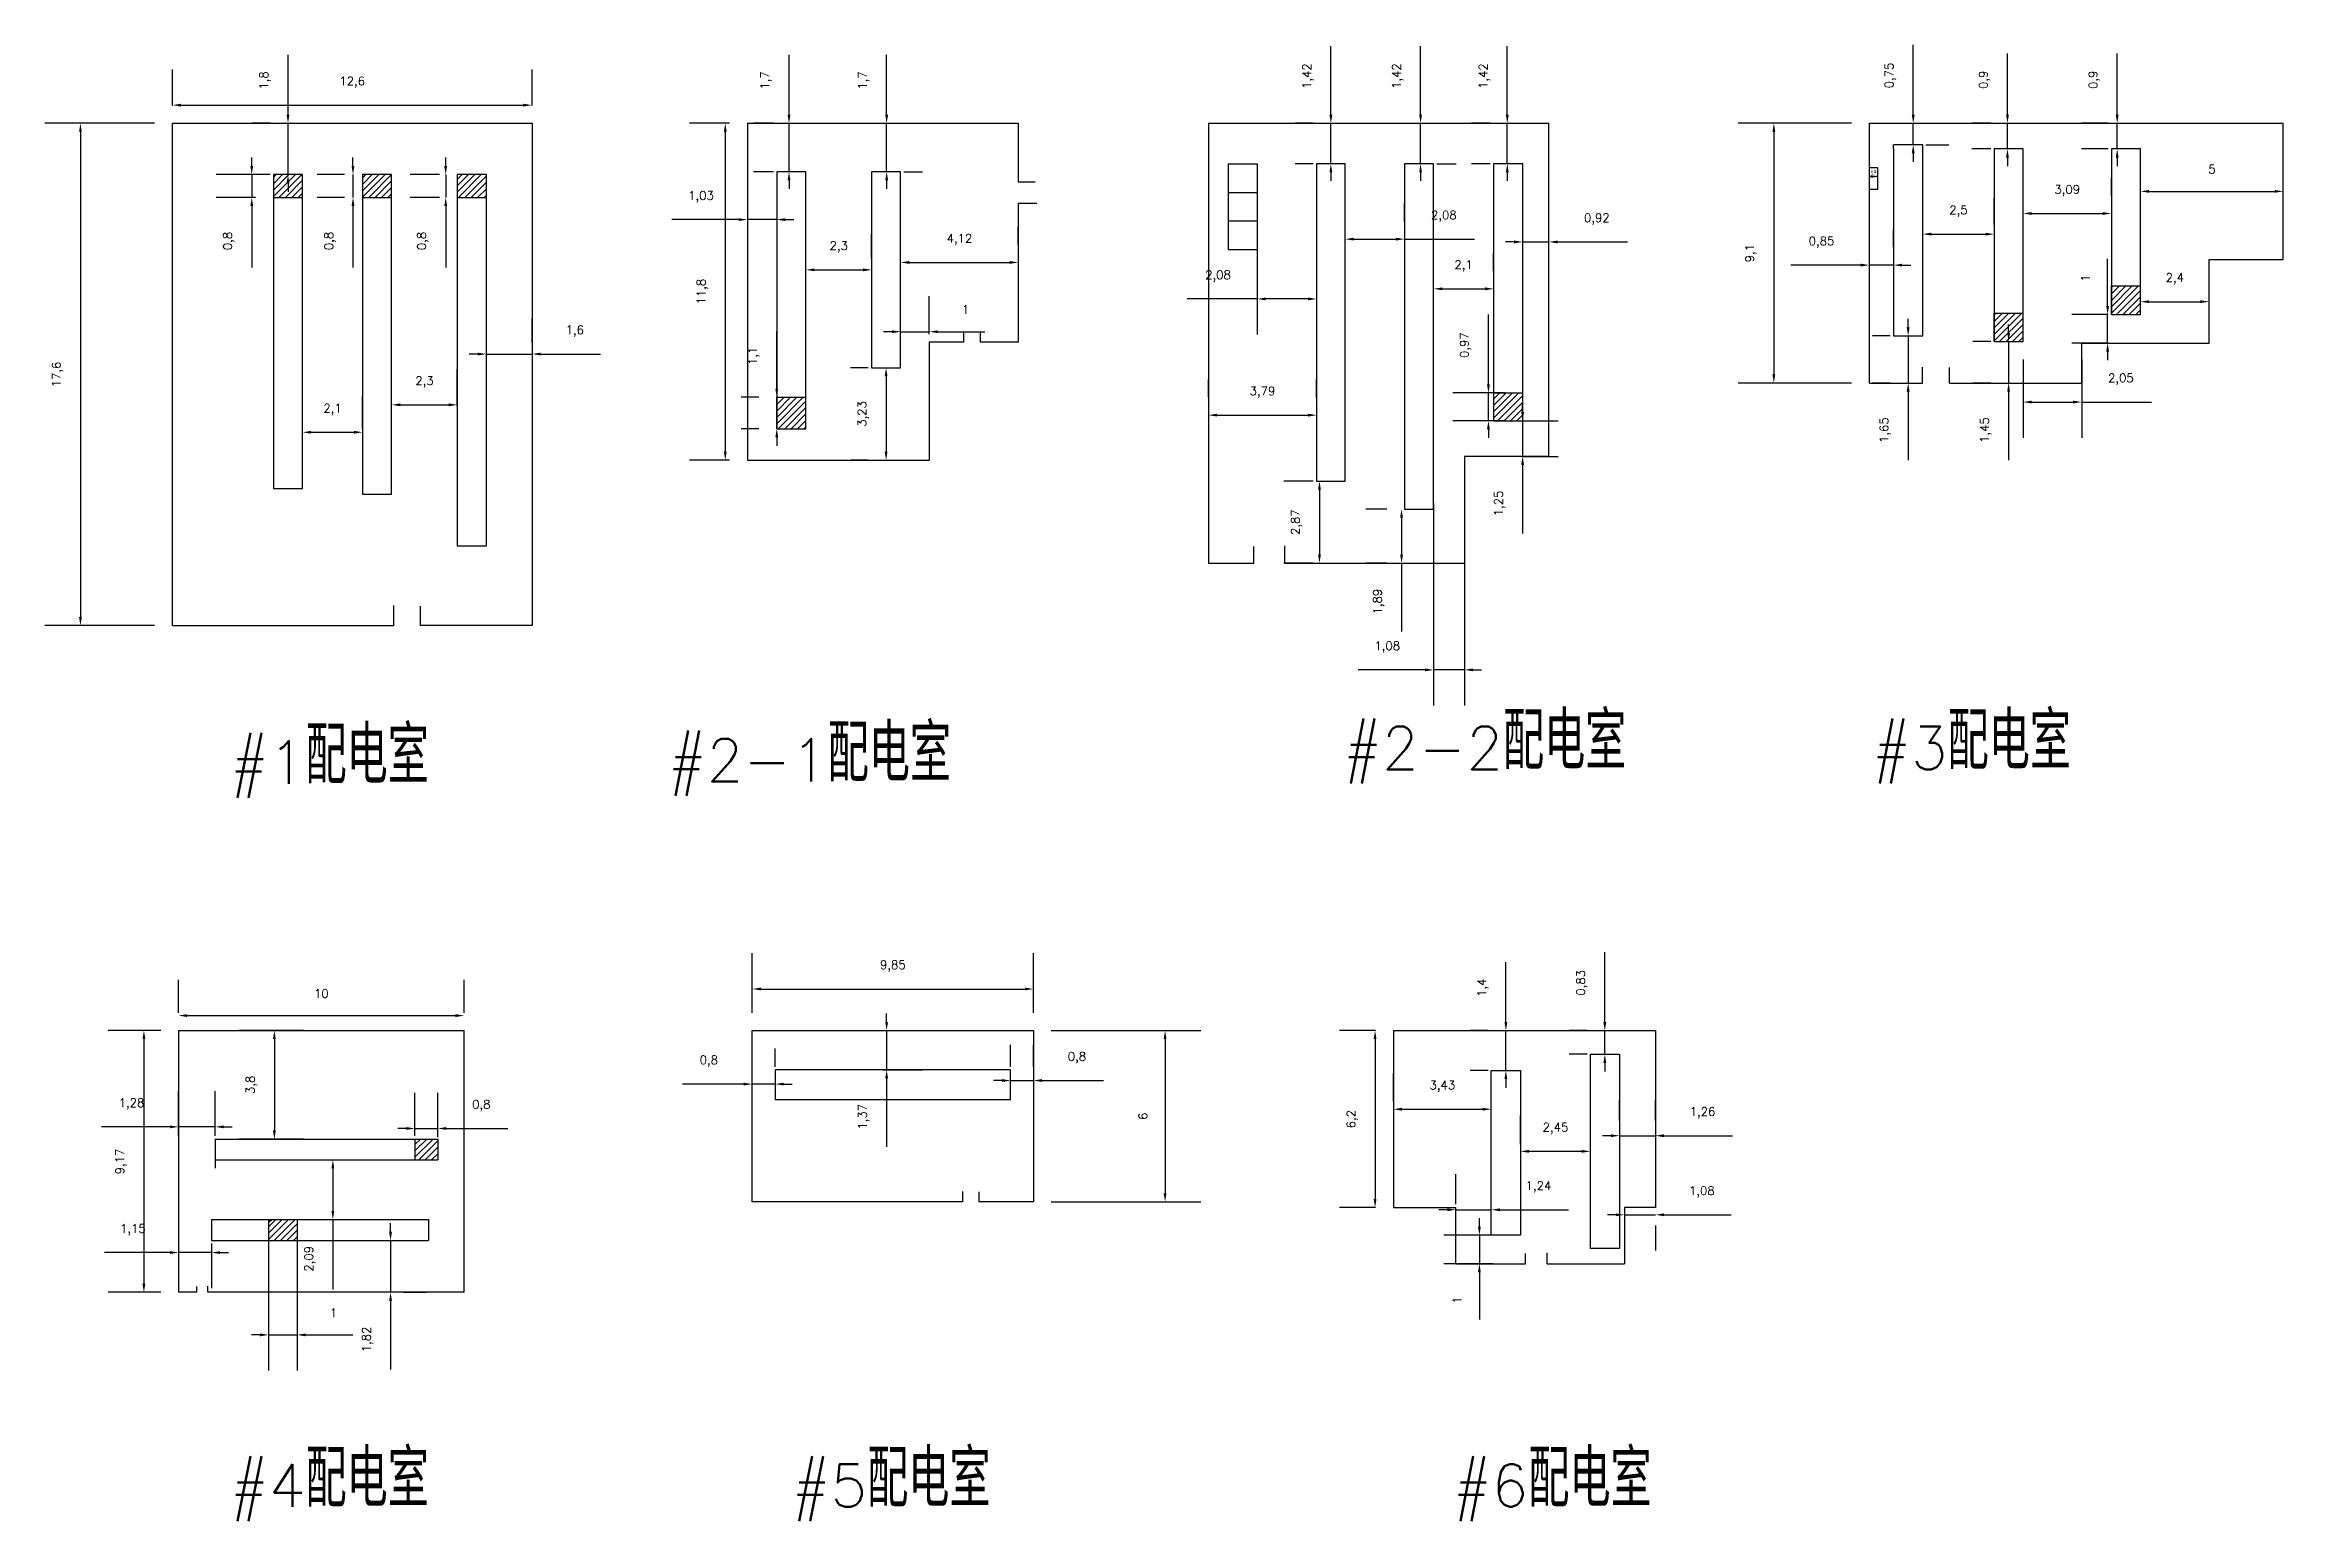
# Model space of a CAD drawing. Header units: millimetres. Extents: x 1023 to 2160, y 1387 to 2829.
# Drawn here: x 1022.7 to 1101.1, y 1386.8 to 1438.6 of the extents above; entities outside this region: 2.
import ezdxf

# ---------------------------------------------------------------- set-up
doc = ezdxf.new("R2010")
doc.units = ezdxf.units.MM
doc.layers.add('1', color=112, linetype='Continuous')
doc.styles.get("Standard").update_dxf_attribs({"font": 'txt', "bigfont": 'gbcbig.shx'})
doc.dimstyles.new('ISO-25', dxfattribs={"dimtxt": 0.3, "dimasz": 0.3, "dimexe": 1.25, "dimexo": 0.625, "dimtad": 1, "dimtxsty": 'Standard', "dimcen": 2.5, "dimadec": 0, "dimazin": 0, "dimtfac": 1, "dimtmove": 0, "dimatfit": 3, "dimfxl": 1, "dimarcsym": 0})

msp = doc.modelspace()

# ---------------------------------------------------------------- texts
at = {"attachment_point": 1}
for s, insert, char_height, width in [('{\\H0.75x;#2-2}配电室', (2150.555, 2828.309), 2, 14.16093), ('{\\H0.75x;#4}配电室', (2058.402, 2776.625), 2, 14.16093), ('0.3*0.7*2.19', (1086.623, 1433.973), 0.03, 0.13132), ('\\pt0.017693;计量柜', (1086.677, 1434.164), 0.1, 0.22015), ('{\\H0.75x;#1}配电室', (1029.201, 1414.685), 2, 14.16093), ('{\\H0.75x;#2-1}配电室', (1044.539, 1414.761), 2, 14.16093), ('{\\H0.75x;#2-2}配电室', (1068.197, 1415.188), 2, 14.16093), ('{\\H0.75x;#3}配电室', (1086.729, 1415.188), 2, 14.16093), ('{\\H0.75x;#4}配电室', (1029.201, 1389.345), 2, 14.16093), ('{\\H0.75x;#5}配电室', (1048.879, 1389.345), 2, 14.16093), ('{\\H0.75x;#6}配电室', (1072.041, 1389.345), 2, 14.16093)]:
    msp.add_mtext(s, dxfattribs=dict(at, insert=insert, char_height=char_height, width=width))

# ---------------------------------------------------------------- blocks, each defined once
blk = doc.blocks.new('*D1')
at = {"layer": '1', "color": 0, "lineweight": -2, "transparency": 16777216}
for p, q in [((1027.391, 1404.66), (1027.391, 1405.811)), ((1037.391, 1404.66), (1037.391, 1405.811)), ((1027.691, 1404.561), (1037.091, 1404.561))]:
    blk.add_line(p, q, dxfattribs=at)
at = {"layer": '1', "color": 0, "transparency": 16777216}
for points in [[(1027.691, 1404.611), (1027.691, 1404.511), (1027.391, 1404.561)], [(1037.091, 1404.611), (1037.091, 1404.511), (1037.391, 1404.561)]]:
    blk.add_solid(points, dxfattribs=at)
at = {"layer": 'Defpoints', "color": 0, "transparency": 16777216}
for p in [(1037.391, 1404.561), (1027.391, 1404.035), (1037.391, 1404.035)]:
    blk.add_point(p, dxfattribs=at)
at = {"layer": '1', "color": 0, "transparency": 16777216, "insert": (1032.391, 1405.336), "char_height": 0.3, "attachment_point": 5}
blk.add_mtext('10', dxfattribs=at)
blk = doc.blocks.new('*D2')
at = {"layer": '1', "color": 0, "lineweight": -2, "transparency": 16777216}
for p, q in [((1026.766, 1404.035), (1024.926, 1404.035)), ((1026.176, 1403.735), (1026.176, 1395.165)), ((1026.766, 1394.865), (1024.926, 1394.865))]:
    blk.add_line(p, q, dxfattribs=at)
at = {"layer": '1', "color": 0, "transparency": 16777216}
for points in [[(1026.126, 1403.735), (1026.226, 1403.735), (1026.176, 1404.035)], [(1026.126, 1395.165), (1026.226, 1395.165), (1026.176, 1394.865)]]:
    blk.add_solid(points, dxfattribs=at)
at = {"layer": 'Defpoints', "color": 0, "transparency": 16777216}
for p in [(1027.391, 1404.035), (1026.176, 1394.865), (1027.391, 1394.865)]:
    blk.add_point(p, dxfattribs=at)
at = {"layer": '1', "color": 0, "transparency": 16777216, "insert": (1025.376, 1399.45), "char_height": 0.3, "attachment_point": 5, "rotation": 90}
blk.add_mtext('9,17', dxfattribs=at)
blk = doc.blocks.new('*D3')
at = {"layer": '1', "color": 0, "lineweight": -2, "transparency": 16777216}
for p, q in [((1031.766, 1404.035), (1029.496, 1404.035)), ((1030.746, 1403.735), (1030.746, 1400.535)), ((1031.766, 1400.235), (1029.496, 1400.235))]:
    blk.add_line(p, q, dxfattribs=at)
at = {"layer": '1', "color": 0, "transparency": 16777216}
for points in [[(1030.696, 1403.735), (1030.796, 1403.735), (1030.746, 1404.035)], [(1030.696, 1400.535), (1030.796, 1400.535), (1030.746, 1400.235)]]:
    blk.add_solid(points, dxfattribs=at)
at = {"layer": 'Defpoints', "color": 0, "transparency": 16777216}
for p in [(1032.391, 1404.035), (1030.746, 1400.235), (1032.391, 1400.235)]:
    blk.add_point(p, dxfattribs=at)
at = {"layer": '1', "color": 0, "transparency": 16777216, "insert": (1029.946, 1402.135), "char_height": 0.3, "attachment_point": 5, "rotation": 90}
blk.add_mtext('3,8', dxfattribs=at)
blk = doc.blocks.new('*D4')
at = {"layer": '1', "color": 0, "lineweight": -2, "transparency": 16777216}
for p, q in [((1027.391, 1400.35), (1027.391, 1401.912)), ((1028.671, 1400.35), (1028.671, 1401.912)), ((1027.091, 1400.662), (1024.691, 1400.662)), ((1028.671, 1400.662), (1027.391, 1400.662)), ((1028.971, 1400.662), (1029.271, 1400.662))]:
    blk.add_line(p, q, dxfattribs=at)
at = {"layer": '1', "color": 0, "transparency": 16777216}
for points in [[(1027.091, 1400.712), (1027.091, 1400.612), (1027.391, 1400.662)], [(1028.971, 1400.712), (1028.971, 1400.612), (1028.671, 1400.662)]]:
    blk.add_solid(points, dxfattribs=at)
at = {"layer": 'Defpoints', "color": 0, "transparency": 16777216}
for p in [(1027.391, 1400.662), (1027.391, 1399.725), (1028.671, 1399.725)]:
    blk.add_point(p, dxfattribs=at)
at = {"layer": '1', "color": 0, "transparency": 16777216, "insert": (1025.741, 1401.462), "char_height": 0.3, "attachment_point": 5}
blk.add_mtext('1,28', dxfattribs=at)
blk = doc.blocks.new('*D5')
at = {"layer": '1', "color": 0, "lineweight": -2, "transparency": 16777216}
for p, q in [((1027.091, 1396.258), (1024.791, 1396.258)), ((1027.391, 1396.57), (1027.391, 1395.008)), ((1028.541, 1396.258), (1027.391, 1396.258)), ((1028.541, 1396.57), (1028.541, 1395.008)), ((1028.841, 1396.258), (1029.141, 1396.258))]:
    blk.add_line(p, q, dxfattribs=at)
at = {"layer": '1', "color": 0, "transparency": 16777216}
for points in [[(1027.091, 1396.308), (1027.091, 1396.208), (1027.391, 1396.258)], [(1028.841, 1396.308), (1028.841, 1396.208), (1028.541, 1396.258)]]:
    blk.add_solid(points, dxfattribs=at)
at = {"layer": 'Defpoints', "color": 0, "transparency": 16777216}
for p in [(1027.391, 1397.195), (1028.541, 1397.195), (1027.391, 1396.258)]:
    blk.add_point(p, dxfattribs=at)
at = {"layer": '1', "color": 0, "transparency": 16777216, "insert": (1025.791, 1397.058), "char_height": 0.3, "attachment_point": 5}
blk.add_mtext('1,15', dxfattribs=at)
blk = doc.blocks.new('*D8')
at = {"layer": '1', "color": 0, "lineweight": -2, "transparency": 16777216}
for p, q in [((1035.671, 1400.35), (1035.671, 1401.856)), ((1036.471, 1400.299), (1036.471, 1401.856)), ((1035.371, 1400.606), (1035.071, 1400.606)), ((1035.671, 1400.606), (1036.471, 1400.606)), ((1036.771, 1400.606), (1038.921, 1400.606))]:
    blk.add_line(p, q, dxfattribs=at)
at = {"layer": '1', "color": 0, "transparency": 16777216}
for points in [[(1035.371, 1400.656), (1035.371, 1400.556), (1035.671, 1400.606)], [(1036.771, 1400.656), (1036.771, 1400.556), (1036.471, 1400.606)]]:
    blk.add_solid(points, dxfattribs=at)
at = {"layer": 'Defpoints', "color": 0, "transparency": 16777216}
for p in [(1036.471, 1400.606), (1035.671, 1399.725), (1036.471, 1399.674)]:
    blk.add_point(p, dxfattribs=at)
at = {"layer": '1', "color": 0, "transparency": 16777216, "insert": (1037.996, 1401.406), "char_height": 0.3, "attachment_point": 5}
blk.add_mtext('0,8', dxfattribs=at)
blk = doc.blocks.new('*D10')
at = {"layer": '1', "color": 0, "lineweight": -2, "transparency": 16777216}
for p, q in [((1034.816, 1396.985), (1034.816, 1397.285)), ((1034.816, 1396.685), (1034.816, 1394.865)), ((1035.269, 1396.685), (1036.066, 1396.685)), ((1034.816, 1394.565), (1034.816, 1392.165)), ((1035.269, 1394.865), (1036.066, 1394.865))]:
    blk.add_line(p, q, dxfattribs=at)
at = {"layer": '1', "color": 0, "transparency": 16777216}
for points in [[(1034.766, 1396.985), (1034.866, 1396.985), (1034.816, 1396.685)], [(1034.766, 1394.565), (1034.866, 1394.565), (1034.816, 1394.865)]]:
    blk.add_solid(points, dxfattribs=at)
at = {"layer": 'Defpoints', "color": 0, "transparency": 16777216}
for p in [(1034.644, 1396.685), (1034.644, 1394.865), (1034.816, 1394.865)]:
    blk.add_point(p, dxfattribs=at)
at = {"layer": '1', "color": 0, "transparency": 16777216, "insert": (1034.016, 1393.215), "char_height": 0.3, "attachment_point": 5, "rotation": 90}
blk.add_mtext('1,82', dxfattribs=at)
blk = doc.blocks.new('*D11')
at = {"layer": '1', "color": 0, "lineweight": -2, "transparency": 16777216}
for p, q in [((1032.459, 1399.505), (1034.046, 1399.505)), ((1032.796, 1399.205), (1032.796, 1397.715)), ((1032.459, 1397.415), (1034.046, 1397.415)), ((1032.796, 1397.415), (1032.796, 1394.965))]:
    blk.add_line(p, q, dxfattribs=at)
at = {"layer": '1', "color": 0, "transparency": 16777216}
for points in [[(1032.746, 1399.205), (1032.846, 1399.205), (1032.796, 1399.505)], [(1032.746, 1397.715), (1032.846, 1397.715), (1032.796, 1397.415)]]:
    blk.add_solid(points, dxfattribs=at)
at = {"layer": 'Defpoints', "color": 0, "transparency": 16777216}
for p in [(1031.834, 1399.505), (1031.834, 1397.415), (1032.796, 1397.415)]:
    blk.add_point(p, dxfattribs=at)
at = {"layer": '1', "color": 0, "transparency": 16777216, "insert": (1031.996, 1396.04), "char_height": 0.3, "attachment_point": 5, "rotation": 90}
blk.add_mtext('2,09', dxfattribs=at)
blk = doc.blocks.new('*D12')
at = {"layer": '1', "color": 0, "lineweight": -2, "transparency": 16777216}
for p, q in [((1030.541, 1396.79), (1030.541, 1392.124)), ((1031.541, 1396.79), (1031.541, 1392.124)), ((1030.241, 1393.374), (1029.941, 1393.374)), ((1030.541, 1393.374), (1031.541, 1393.374)), ((1031.841, 1393.374), (1033.491, 1393.374))]:
    blk.add_line(p, q, dxfattribs=at)
at = {"layer": '1', "color": 0, "transparency": 16777216}
for points in [[(1030.241, 1393.424), (1030.241, 1393.324), (1030.541, 1393.374)], [(1031.841, 1393.424), (1031.841, 1393.324), (1031.541, 1393.374)]]:
    blk.add_solid(points, dxfattribs=at)
at = {"layer": 'Defpoints', "color": 0, "transparency": 16777216}
for p in [(1030.541, 1397.415), (1031.541, 1397.415), (1031.541, 1393.374)]:
    blk.add_point(p, dxfattribs=at)
at = {"layer": '1', "color": 0, "transparency": 16777216, "insert": (1032.816, 1394.149), "char_height": 0.3, "attachment_point": 5}
blk.add_mtext('1', dxfattribs=at)
blk = doc.blocks.new('*D13')
at = {"layer": '1', "color": 0, "lineweight": -2, "transparency": 16777216}
for p, q in [((1047.489, 1402.77), (1047.489, 1403.411)), ((1048.289, 1402.77), (1048.289, 1403.411)), ((1047.189, 1402.161), (1045.039, 1402.161)), ((1048.289, 1402.161), (1047.489, 1402.161)), ((1048.589, 1402.161), (1048.889, 1402.161))]:
    blk.add_line(p, q, dxfattribs=at)
at = {"layer": '1', "color": 0, "transparency": 16777216}
for points in [[(1047.189, 1402.211), (1047.189, 1402.111), (1047.489, 1402.161)], [(1048.589, 1402.211), (1048.589, 1402.111), (1048.289, 1402.161)]]:
    blk.add_solid(points, dxfattribs=at)
at = {"layer": 'Defpoints', "color": 0, "transparency": 16777216}
for p in [(1047.489, 1402.161), (1047.489, 1402.145), (1048.289, 1402.145)]:
    blk.add_point(p, dxfattribs=at)
at = {"layer": '1', "color": 0, "transparency": 16777216, "insert": (1045.964, 1402.961), "char_height": 0.3, "attachment_point": 5}
blk.add_mtext('0,8', dxfattribs=at)
blk = doc.blocks.new('*D15')
at = {"layer": '1', "color": 0, "lineweight": -2, "transparency": 16777216}
for p, q in [((1056.539, 1402.77), (1056.539, 1403.535)), ((1057.339, 1402.77), (1057.339, 1403.535)), ((1056.239, 1402.285), (1055.939, 1402.285)), ((1056.539, 1402.285), (1057.339, 1402.285)), ((1057.639, 1402.285), (1059.789, 1402.285))]:
    blk.add_line(p, q, dxfattribs=at)
at = {"layer": '1', "color": 0, "transparency": 16777216}
for points in [[(1056.239, 1402.335), (1056.239, 1402.235), (1056.539, 1402.285)], [(1057.639, 1402.335), (1057.639, 1402.235), (1057.339, 1402.285)]]:
    blk.add_solid(points, dxfattribs=at)
at = {"layer": 'Defpoints', "color": 0, "transparency": 16777216}
for p in [(1057.339, 1402.285), (1056.539, 1402.145), (1057.339, 1402.145)]:
    blk.add_point(p, dxfattribs=at)
at = {"layer": '1', "color": 0, "transparency": 16777216, "insert": (1058.864, 1403.085), "char_height": 0.3, "attachment_point": 5}
blk.add_mtext('0,8', dxfattribs=at)
blk = doc.blocks.new('*D17')
at = {"layer": '1', "color": 0, "lineweight": -2, "transparency": 16777216}
for p, q in [((1057.964, 1404.035), (1063.2, 1404.035)), ((1061.95, 1403.735), (1061.95, 1398.335)), ((1057.964, 1398.035), (1063.2, 1398.035))]:
    blk.add_line(p, q, dxfattribs=at)
at = {"layer": '1', "color": 0, "transparency": 16777216}
for points in [[(1061.9, 1403.735), (1062, 1403.735), (1061.95, 1404.035)], [(1061.9, 1398.335), (1062, 1398.335), (1061.95, 1398.035)]]:
    blk.add_solid(points, dxfattribs=at)
at = {"layer": 'Defpoints', "color": 0, "transparency": 16777216}
for p in [(1057.339, 1404.035), (1057.339, 1398.035), (1061.95, 1398.035)]:
    blk.add_point(p, dxfattribs=at)
at = {"layer": '1', "color": 0, "transparency": 16777216, "insert": (1061.175, 1401.035), "char_height": 0.3, "attachment_point": 5, "rotation": 90}
blk.add_mtext('6', dxfattribs=at)
blk = doc.blocks.new('*D18')
at = {"layer": '1', "color": 0, "lineweight": -2, "transparency": 16777216}
for p, q in [((1069.95, 1401.56), (1069.95, 1402.53)), ((1073.38, 1401.56), (1073.38, 1402.53)), ((1070.25, 1401.28), (1073.08, 1401.28))]:
    blk.add_line(p, q, dxfattribs=at)
at = {"layer": '1', "color": 0, "transparency": 16777216}
for points in [[(1070.25, 1401.33), (1070.25, 1401.23), (1069.95, 1401.28)], [(1073.08, 1401.33), (1073.08, 1401.23), (1073.38, 1401.28)]]:
    blk.add_solid(points, dxfattribs=at)
at = {"layer": 'Defpoints', "color": 0, "transparency": 16777216}
for p in [(1069.95, 1400.935), (1073.38, 1401.28), (1073.38, 1400.935)]:
    blk.add_point(p, dxfattribs=at)
at = {"layer": '1', "color": 0, "transparency": 16777216, "insert": (1071.665, 1402.08), "char_height": 0.3, "attachment_point": 5}
blk.add_mtext('3,43', dxfattribs=at)
blk = doc.blocks.new('*D19')
at = {"layer": '1', "color": 0, "lineweight": -2, "transparency": 16777216}
for p, q in [((1073.89, 1404.335), (1073.89, 1406.435)), ((1073.265, 1404.035), (1072.64, 1404.035)), ((1073.89, 1402.635), (1073.89, 1404.035)), ((1073.265, 1402.635), (1072.64, 1402.635)), ((1073.89, 1402.335), (1073.89, 1402.035))]:
    blk.add_line(p, q, dxfattribs=at)
at = {"layer": '1', "color": 0, "transparency": 16777216}
for points in [[(1073.84, 1404.335), (1073.94, 1404.335), (1073.89, 1404.035)], [(1073.84, 1402.335), (1073.94, 1402.335), (1073.89, 1402.635)]]:
    blk.add_solid(points, dxfattribs=at)
at = {"layer": 'Defpoints', "color": 0, "transparency": 16777216}
for p in [(1073.89, 1404.035), (1073.89, 1404.035), (1073.89, 1402.635)]:
    blk.add_point(p, dxfattribs=at)
at = {"layer": '1', "color": 0, "transparency": 16777216, "insert": (1073.09, 1405.535), "char_height": 0.3, "attachment_point": 5, "rotation": 90}
blk.add_mtext('1,4', dxfattribs=at)
blk = doc.blocks.new('*D20')
at = {"layer": '1', "color": 0, "lineweight": -2, "transparency": 16777216}
for p, q in [((1077.357, 1404.335), (1077.357, 1406.785)), ((1076.735, 1404.035), (1076.107, 1404.035)), ((1077.357, 1403.205), (1077.357, 1404.035)), ((1076.735, 1403.205), (1076.107, 1403.205)), ((1077.357, 1402.905), (1077.357, 1402.605))]:
    blk.add_line(p, q, dxfattribs=at)
at = {"layer": '1', "color": 0, "transparency": 16777216}
for points in [[(1077.307, 1404.335), (1077.407, 1404.335), (1077.357, 1404.035)], [(1077.307, 1402.905), (1077.407, 1402.905), (1077.357, 1403.205)]]:
    blk.add_solid(points, dxfattribs=at)
at = {"layer": 'Defpoints', "color": 0, "transparency": 16777216}
for p in [(1077.357, 1404.035), (1077.36, 1404.035), (1077.36, 1403.205)]:
    blk.add_point(p, dxfattribs=at)
at = {"layer": '1', "color": 0, "transparency": 16777216, "insert": (1076.557, 1405.71), "char_height": 0.3, "attachment_point": 5, "rotation": 90}
blk.add_mtext('0,83', dxfattribs=at)
blk = doc.blocks.new('*D21')
at = {"layer": '1', "color": 0, "lineweight": -2, "transparency": 16777216}
for p, q in [((1077.87, 1400.88), (1077.87, 1401.602)), ((1079.13, 1400.88), (1079.13, 1401.602)), ((1077.57, 1400.352), (1077.27, 1400.352)), ((1077.87, 1400.352), (1079.13, 1400.352)), ((1079.43, 1400.352), (1081.83, 1400.352))]:
    blk.add_line(p, q, dxfattribs=at)
at = {"layer": '1', "color": 0, "transparency": 16777216}
for points in [[(1077.57, 1400.402), (1077.57, 1400.302), (1077.87, 1400.352)], [(1079.43, 1400.402), (1079.43, 1400.302), (1079.13, 1400.352)]]:
    blk.add_solid(points, dxfattribs=at)
at = {"layer": 'Defpoints', "color": 0, "transparency": 16777216}
for p in [(1077.87, 1400.255), (1079.13, 1400.352), (1079.13, 1400.255)]:
    blk.add_point(p, dxfattribs=at)
at = {"layer": '1', "color": 0, "transparency": 16777216, "insert": (1080.78, 1401.152), "char_height": 0.3, "attachment_point": 5}
blk.add_mtext('1,26', dxfattribs=at)
blk = doc.blocks.new('*D22')
at = {"layer": '1', "color": 0, "lineweight": -2, "transparency": 16777216}
for p, q in [((1077.75, 1397.581), (1077.45, 1397.581)), ((1078.05, 1397.581), (1079.13, 1397.581)), ((1079.43, 1397.581), (1081.78, 1397.581)), ((1078.05, 1397.21), (1078.05, 1396.331)), ((1079.13, 1397.21), (1079.13, 1396.331))]:
    blk.add_line(p, q, dxfattribs=at)
at = {"layer": '1', "color": 0, "transparency": 16777216}
for points in [[(1077.75, 1397.631), (1077.75, 1397.531), (1078.05, 1397.581)], [(1079.43, 1397.631), (1079.43, 1397.531), (1079.13, 1397.581)]]:
    blk.add_solid(points, dxfattribs=at)
at = {"layer": 'Defpoints', "color": 0, "transparency": 16777216}
for p in [(1078.05, 1397.835), (1079.13, 1397.835), (1079.13, 1397.581)]:
    blk.add_point(p, dxfattribs=at)
at = {"layer": '1', "color": 0, "transparency": 16777216, "insert": (1080.755, 1398.381), "char_height": 0.3, "attachment_point": 5}
blk.add_mtext('1,08', dxfattribs=at)
blk = doc.blocks.new('*D24')
at = {"layer": '1', "color": 0, "lineweight": -2, "transparency": 16777216}
for p, q in [((1074.4, 1400.054), (1074.4, 1401.055)), ((1076.85, 1400.054), (1076.85, 1401.055)), ((1074.7, 1399.805), (1076.55, 1399.805))]:
    blk.add_line(p, q, dxfattribs=at)
at = {"layer": '1', "color": 0, "transparency": 16777216}
for points in [[(1074.7, 1399.855), (1074.7, 1399.755), (1074.4, 1399.805)], [(1076.55, 1399.855), (1076.55, 1399.755), (1076.85, 1399.805)]]:
    blk.add_solid(points, dxfattribs=at)
at = {"layer": 'Defpoints', "color": 0, "transparency": 16777216}
for p in [(1076.85, 1399.805), (1074.4, 1399.429), (1076.85, 1399.429)]:
    blk.add_point(p, dxfattribs=at)
at = {"layer": '1', "color": 0, "transparency": 16777216, "insert": (1075.625, 1400.605), "char_height": 0.3, "attachment_point": 5}
blk.add_mtext('2,45', dxfattribs=at)
blk = doc.blocks.new('*D25')
at = {"layer": '1', "color": 0, "lineweight": -2, "transparency": 16777216}
for p, q in [((1069.325, 1404.035), (1068.058, 1404.035)), ((1069.308, 1403.735), (1069.308, 1398.135)), ((1069.325, 1397.835), (1068.058, 1397.835))]:
    blk.add_line(p, q, dxfattribs=at)
at = {"layer": '1', "color": 0, "transparency": 16777216}
for points in [[(1069.258, 1403.735), (1069.358, 1403.735), (1069.308, 1404.035)], [(1069.258, 1398.135), (1069.358, 1398.135), (1069.308, 1397.835)]]:
    blk.add_solid(points, dxfattribs=at)
at = {"layer": 'Defpoints', "color": 0, "transparency": 16777216}
for p in [(1069.95, 1404.035), (1069.308, 1397.835), (1069.95, 1397.835)]:
    blk.add_point(p, dxfattribs=at)
at = {"layer": '1', "color": 0, "transparency": 16777216, "insert": (1068.508, 1400.935), "char_height": 0.3, "attachment_point": 5, "rotation": 90}
blk.add_mtext('6,2', dxfattribs=at)
blk = doc.blocks.new('*D28')
at = {"layer": '1', "color": 0, "lineweight": -2, "transparency": 16777216}
for p, q in [((1072.14, 1397.952), (1072.14, 1399.008)), ((1073.38, 1397.952), (1073.38, 1399.008)), ((1071.84, 1397.758), (1071.54, 1397.758)), ((1072.14, 1397.758), (1073.38, 1397.758)), ((1073.68, 1397.758), (1076.08, 1397.758))]:
    blk.add_line(p, q, dxfattribs=at)
at = {"layer": '1', "color": 0, "transparency": 16777216}
for points in [[(1071.84, 1397.808), (1071.84, 1397.708), (1072.14, 1397.758)], [(1073.68, 1397.808), (1073.68, 1397.708), (1073.38, 1397.758)]]:
    blk.add_solid(points, dxfattribs=at)
at = {"layer": 'Defpoints', "color": 0, "transparency": 16777216}
for p in [(1073.38, 1397.758), (1072.14, 1397.327), (1073.38, 1397.327)]:
    blk.add_point(p, dxfattribs=at)
at = {"layer": '1', "color": 0, "transparency": 16777216, "insert": (1075.03, 1398.558), "char_height": 0.3, "attachment_point": 5}
blk.add_mtext('1,24', dxfattribs=at)
blk = doc.blocks.new('*D30')
at = {"layer": '1', "color": 0, "lineweight": -2, "transparency": 16777216}
for p, q in [((1072.962, 1397.165), (1072.962, 1397.465)), ((1073.443, 1396.865), (1071.712, 1396.865)), ((1072.962, 1396.865), (1072.962, 1395.865)), ((1073.443, 1395.865), (1071.712, 1395.865)), ((1072.962, 1395.565), (1072.962, 1393.915))]:
    blk.add_line(p, q, dxfattribs=at)
at = {"layer": '1', "color": 0, "transparency": 16777216}
for points in [[(1072.912, 1397.165), (1073.012, 1397.165), (1072.962, 1396.865)], [(1072.912, 1395.565), (1073.012, 1395.565), (1072.962, 1395.865)]]:
    blk.add_solid(points, dxfattribs=at)
at = {"layer": 'Defpoints', "color": 0, "transparency": 16777216}
for p in [(1074.068, 1396.865), (1072.962, 1395.865), (1074.068, 1395.865)]:
    blk.add_point(p, dxfattribs=at)
at = {"layer": '1', "color": 0, "transparency": 16777216, "insert": (1072.187, 1394.59), "char_height": 0.3, "attachment_point": 5, "rotation": 90}
blk.add_mtext('1', dxfattribs=at)
blk = doc.blocks.new('*D31')
at = {"layer": '1', "color": 0, "lineweight": -2, "transparency": 16777216}
for p, q in [((1052.196, 1404.335), (1052.196, 1404.635)), ((1052.066, 1404.035), (1053.446, 1404.035)), ((1052.196, 1404.035), (1052.196, 1402.665)), ((1052.066, 1402.665), (1053.446, 1402.665)), ((1052.196, 1402.365), (1052.196, 1399.965))]:
    blk.add_line(p, q, dxfattribs=at)
at = {"layer": '1', "color": 0, "transparency": 16777216}
for points in [[(1052.146, 1404.335), (1052.246, 1404.335), (1052.196, 1404.035)], [(1052.146, 1402.365), (1052.246, 1402.365), (1052.196, 1402.665)]]:
    blk.add_solid(points, dxfattribs=at)
at = {"layer": 'Defpoints', "color": 0, "transparency": 16777216}
for p in [(1051.441, 1404.035), (1051.441, 1402.665), (1052.196, 1402.665)]:
    blk.add_point(p, dxfattribs=at)
at = {"layer": '1', "color": 0, "transparency": 16777216, "insert": (1051.396, 1401.015), "char_height": 0.3, "attachment_point": 5, "rotation": 90}
blk.add_mtext('1,37', dxfattribs=at)
blk = doc.blocks.new('*D32')
at = {"layer": '1', "color": 0, "lineweight": -2, "transparency": 16777216}
for p, q in [((1047.489, 1404.66), (1047.489, 1406.742)), ((1057.339, 1404.66), (1057.339, 1406.742)), ((1047.789, 1405.492), (1057.039, 1405.492))]:
    blk.add_line(p, q, dxfattribs=at)
at = {"layer": '1', "color": 0, "transparency": 16777216}
for points in [[(1047.789, 1405.542), (1047.789, 1405.442), (1047.489, 1405.492)], [(1057.039, 1405.542), (1057.039, 1405.442), (1057.339, 1405.492)]]:
    blk.add_solid(points, dxfattribs=at)
at = {"layer": 'Defpoints', "color": 0, "transparency": 16777216}
for p in [(1057.339, 1405.492), (1047.489, 1404.035), (1057.339, 1404.035)]:
    blk.add_point(p, dxfattribs=at)
at = {"layer": '1', "color": 0, "transparency": 16777216, "insert": (1052.414, 1406.292), "char_height": 0.3, "attachment_point": 5}
blk.add_mtext('9,85', dxfattribs=at)
blk = doc.blocks.new('*D34')
at = {"layer": '1', "color": 0, "lineweight": -2, "transparency": 16777216}
for p, q in [((1027.174, 1436.448), (1027.174, 1437.707)), ((1039.774, 1436.448), (1039.774, 1437.707)), ((1027.474, 1436.457), (1039.474, 1436.457))]:
    blk.add_line(p, q, dxfattribs=at)
at = {"layer": '1', "color": 0, "transparency": 16777216}
for points in [[(1027.474, 1436.507), (1027.474, 1436.407), (1027.174, 1436.457)], [(1039.474, 1436.507), (1039.474, 1436.407), (1039.774, 1436.457)]]:
    blk.add_solid(points, dxfattribs=at)
at = {"layer": 'Defpoints', "color": 0, "transparency": 16777216}
for p in [(1039.774, 1436.457), (1027.174, 1435.823), (1039.774, 1435.823)]:
    blk.add_point(p, dxfattribs=at)
at = {"layer": '1', "color": 0, "transparency": 16777216, "insert": (1033.474, 1437.257), "char_height": 0.3, "attachment_point": 5}
blk.add_mtext('12,6', dxfattribs=at)
blk = doc.blocks.new('*D35')
at = {"layer": '1', "color": 0, "lineweight": -2, "transparency": 16777216}
for p, q in [((1038.174, 1428.148), (1038.174, 1428.988)), ((1039.774, 1428.148), (1039.774, 1428.988)), ((1037.874, 1427.738), (1037.574, 1427.738)), ((1038.174, 1427.738), (1039.774, 1427.738)), ((1040.074, 1427.738), (1042.174, 1427.738))]:
    blk.add_line(p, q, dxfattribs=at)
at = {"layer": '1', "color": 0, "transparency": 16777216}
for points in [[(1037.874, 1427.788), (1037.874, 1427.688), (1038.174, 1427.738)], [(1040.074, 1427.788), (1040.074, 1427.688), (1039.774, 1427.738)]]:
    blk.add_solid(points, dxfattribs=at)
at = {"layer": 'Defpoints', "color": 0, "transparency": 16777216}
for p in [(1038.174, 1427.523), (1039.774, 1427.738), (1039.774, 1427.523)]:
    blk.add_point(p, dxfattribs=at)
at = {"layer": '1', "color": 0, "transparency": 16777216, "insert": (1041.274, 1428.538), "char_height": 0.3, "attachment_point": 5}
blk.add_mtext('1,6', dxfattribs=at)
blk = doc.blocks.new('*D36')
at = {"layer": '1', "color": 0, "lineweight": -2, "transparency": 16777216}
for p, q in [((1034.854, 1425.907), (1034.854, 1427.208)), ((1037.154, 1425.907), (1037.154, 1427.208)), ((1035.154, 1425.958), (1036.854, 1425.958))]:
    blk.add_line(p, q, dxfattribs=at)
at = {"layer": '1', "color": 0, "transparency": 16777216}
for points in [[(1035.154, 1426.008), (1035.154, 1425.908), (1034.854, 1425.958)], [(1036.854, 1426.008), (1036.854, 1425.908), (1037.154, 1425.958)]]:
    blk.add_solid(points, dxfattribs=at)
at = {"layer": 'Defpoints', "color": 0, "transparency": 16777216}
for p in [(1037.154, 1425.958), (1034.854, 1425.282), (1037.154, 1425.282)]:
    blk.add_point(p, dxfattribs=at)
at = {"layer": '1', "color": 0, "transparency": 16777216, "insert": (1036.004, 1426.758), "char_height": 0.3, "attachment_point": 5}
blk.add_mtext('2,3', dxfattribs=at)
blk = doc.blocks.new('*D37')
at = {"layer": '1', "color": 0, "lineweight": -2, "transparency": 16777216}
for p, q in [((1031.734, 1425.124), (1031.734, 1426.247)), ((1033.834, 1425.124), (1033.834, 1426.247)), ((1032.034, 1424.997), (1033.534, 1424.997))]:
    blk.add_line(p, q, dxfattribs=at)
at = {"layer": '1', "color": 0, "transparency": 16777216}
for points in [[(1032.034, 1425.047), (1032.034, 1424.947), (1031.734, 1424.997)], [(1033.534, 1425.047), (1033.534, 1424.947), (1033.834, 1424.997)]]:
    blk.add_solid(points, dxfattribs=at)
at = {"layer": 'Defpoints', "color": 0, "transparency": 16777216}
for p in [(1033.834, 1424.997), (1031.734, 1424.499), (1033.834, 1424.499)]:
    blk.add_point(p, dxfattribs=at)
at = {"layer": '1', "color": 0, "transparency": 16777216, "insert": (1032.784, 1425.797), "char_height": 0.3, "attachment_point": 5}
blk.add_mtext('2,1', dxfattribs=at)
blk = doc.blocks.new('*D38')
at = {"layer": '1', "color": 0, "lineweight": -2, "transparency": 16777216}
for p, q in [((1029.954, 1434.323), (1029.954, 1434.623)), ((1030.089, 1434.023), (1028.704, 1434.023)), ((1029.954, 1434.023), (1029.954, 1433.223)), ((1030.089, 1433.223), (1028.704, 1433.223)), ((1029.954, 1432.923), (1029.954, 1430.773))]:
    blk.add_line(p, q, dxfattribs=at)
at = {"layer": '1', "color": 0, "transparency": 16777216}
for points in [[(1029.904, 1434.323), (1030.004, 1434.323), (1029.954, 1434.023)], [(1029.904, 1432.923), (1030.004, 1432.923), (1029.954, 1433.223)]]:
    blk.add_solid(points, dxfattribs=at)
at = {"layer": 'Defpoints', "color": 0, "transparency": 16777216}
for p in [(1030.714, 1434.023), (1029.954, 1433.223), (1030.714, 1433.223)]:
    blk.add_point(p, dxfattribs=at)
at = {"layer": '1', "color": 0, "transparency": 16777216, "insert": (1029.154, 1431.698), "char_height": 0.3, "attachment_point": 5, "rotation": 90}
blk.add_mtext('0,8', dxfattribs=at)
blk = doc.blocks.new('*D39')
at = {"layer": '1', "color": 0, "lineweight": -2, "transparency": 16777216}
for p, q in [((1033.501, 1434.323), (1033.501, 1434.623)), ((1033.209, 1434.023), (1032.251, 1434.023)), ((1033.501, 1434.023), (1033.501, 1433.223)), ((1033.209, 1433.223), (1032.251, 1433.223)), ((1033.501, 1432.923), (1033.501, 1430.773))]:
    blk.add_line(p, q, dxfattribs=at)
at = {"layer": '1', "color": 0, "transparency": 16777216}
for points in [[(1033.451, 1434.323), (1033.551, 1434.323), (1033.501, 1434.023)], [(1033.451, 1432.923), (1033.551, 1432.923), (1033.501, 1433.223)]]:
    blk.add_solid(points, dxfattribs=at)
at = {"layer": 'Defpoints', "color": 0, "transparency": 16777216}
for p in [(1033.834, 1434.023), (1033.501, 1433.223), (1033.834, 1433.223)]:
    blk.add_point(p, dxfattribs=at)
at = {"layer": '1', "color": 0, "transparency": 16777216, "insert": (1032.701, 1431.698), "char_height": 0.3, "attachment_point": 5, "rotation": 90}
blk.add_mtext('0,8', dxfattribs=at)
blk = doc.blocks.new('*D40')
at = {"layer": '1', "color": 0, "lineweight": -2, "transparency": 16777216}
for p, q in [((1036.748, 1434.323), (1036.748, 1434.623)), ((1036.529, 1434.023), (1035.498, 1434.023)), ((1036.748, 1434.023), (1036.748, 1433.223)), ((1036.529, 1433.223), (1035.498, 1433.223)), ((1036.748, 1432.923), (1036.748, 1430.773))]:
    blk.add_line(p, q, dxfattribs=at)
at = {"layer": '1', "color": 0, "transparency": 16777216}
for points in [[(1036.698, 1434.323), (1036.798, 1434.323), (1036.748, 1434.023)], [(1036.698, 1432.923), (1036.798, 1432.923), (1036.748, 1433.223)]]:
    blk.add_solid(points, dxfattribs=at)
at = {"layer": 'Defpoints', "color": 0, "transparency": 16777216}
for p in [(1037.154, 1434.023), (1036.748, 1433.223), (1037.154, 1433.223)]:
    blk.add_point(p, dxfattribs=at)
at = {"layer": '1', "color": 0, "transparency": 16777216, "insert": (1035.948, 1431.698), "char_height": 0.3, "attachment_point": 5, "rotation": 90}
blk.add_mtext('0,8', dxfattribs=at)
blk = doc.blocks.new('*D41')
at = {"layer": '1', "color": 0, "lineweight": -2, "transparency": 16777216}
for p, q in [((1026.549, 1435.823), (1022.703, 1435.823)), ((1023.953, 1435.523), (1023.953, 1418.523)), ((1026.549, 1418.223), (1022.703, 1418.223))]:
    blk.add_line(p, q, dxfattribs=at)
at = {"layer": '1', "color": 0, "transparency": 16777216}
for points in [[(1023.903, 1435.523), (1024.003, 1435.523), (1023.953, 1435.823)], [(1023.903, 1418.523), (1024.003, 1418.523), (1023.953, 1418.223)]]:
    blk.add_solid(points, dxfattribs=at)
at = {"layer": 'Defpoints', "color": 0, "transparency": 16777216}
for p in [(1027.174, 1435.823), (1023.953, 1418.223), (1027.174, 1418.223)]:
    blk.add_point(p, dxfattribs=at)
at = {"layer": '1', "color": 0, "transparency": 16777216, "insert": (1023.153, 1427.023), "char_height": 0.3, "attachment_point": 5, "rotation": 90}
blk.add_mtext('17,6', dxfattribs=at)
blk = doc.blocks.new('*D42')
at = {"layer": '1', "color": 0, "lineweight": -2, "transparency": 16777216}
for p, q in [((1031.224, 1436.123), (1031.224, 1438.223)), ((1030.599, 1435.823), (1029.974, 1435.823)), ((1031.224, 1434.023), (1031.224, 1435.823)), ((1030.599, 1434.023), (1029.974, 1434.023)), ((1031.224, 1433.723), (1031.224, 1433.423))]:
    blk.add_line(p, q, dxfattribs=at)
at = {"layer": '1', "color": 0, "transparency": 16777216}
for points in [[(1031.174, 1436.123), (1031.274, 1436.123), (1031.224, 1435.823)], [(1031.174, 1433.723), (1031.274, 1433.723), (1031.224, 1434.023)]]:
    blk.add_solid(points, dxfattribs=at)
at = {"layer": 'Defpoints', "color": 0, "transparency": 16777216}
for p in [(1031.224, 1435.823), (1031.224, 1435.823), (1031.224, 1434.023)]:
    blk.add_point(p, dxfattribs=at)
at = {"layer": '1', "color": 0, "transparency": 16777216, "insert": (1030.424, 1437.323), "char_height": 0.3, "attachment_point": 5, "rotation": 90}
blk.add_mtext('1,8', dxfattribs=at)
blk = doc.blocks.new('*D44')
at = {"layer": '1', "color": 0, "lineweight": -2, "transparency": 16777216}
for p, q in [((1046.692, 1435.823), (1045.293, 1435.823)), ((1046.543, 1435.523), (1046.543, 1424.323)), ((1046.692, 1424.023), (1045.293, 1424.023))]:
    blk.add_line(p, q, dxfattribs=at)
at = {"layer": '1', "color": 0, "transparency": 16777216}
for points in [[(1046.493, 1435.523), (1046.593, 1435.523), (1046.543, 1435.823)], [(1046.493, 1424.323), (1046.593, 1424.323), (1046.543, 1424.023)]]:
    blk.add_solid(points, dxfattribs=at)
at = {"layer": 'Defpoints', "color": 0, "transparency": 16777216}
for p in [(1047.317, 1435.823), (1046.543, 1424.023), (1047.317, 1424.023)]:
    blk.add_point(p, dxfattribs=at)
at = {"layer": '1', "color": 0, "transparency": 16777216, "insert": (1045.743, 1429.923), "char_height": 0.3, "attachment_point": 5, "rotation": 90}
blk.add_mtext('11,8', dxfattribs=at)
blk = doc.blocks.new('*D45')
at = {"layer": '1', "color": 0, "lineweight": -2, "transparency": 16777216}
for p, q in [((1048.776, 1436.123), (1048.776, 1438.223)), ((1048.232, 1435.823), (1047.526, 1435.823)), ((1048.776, 1434.123), (1048.776, 1435.823)), ((1048.232, 1434.123), (1047.526, 1434.123)), ((1048.776, 1433.823), (1048.776, 1433.523))]:
    blk.add_line(p, q, dxfattribs=at)
at = {"layer": '1', "color": 0, "transparency": 16777216}
for points in [[(1048.726, 1436.123), (1048.826, 1436.123), (1048.776, 1435.823)], [(1048.726, 1433.823), (1048.826, 1433.823), (1048.776, 1434.123)]]:
    blk.add_solid(points, dxfattribs=at)
at = {"layer": 'Defpoints', "color": 0, "transparency": 16777216}
for p in [(1048.776, 1435.823), (1048.857, 1435.823), (1048.857, 1434.123)]:
    blk.add_point(p, dxfattribs=at)
at = {"layer": '1', "color": 0, "transparency": 16777216, "insert": (1047.976, 1437.323), "char_height": 0.3, "attachment_point": 5, "rotation": 90}
blk.add_mtext('1,7', dxfattribs=at)
blk = doc.blocks.new('*D46')
at = {"layer": '1', "color": 0, "lineweight": -2, "transparency": 16777216}
for p, q in [((1052.197, 1436.123), (1052.197, 1438.223)), ((1052.197, 1434.123), (1052.197, 1435.823)), ((1052.802, 1435.823), (1053.447, 1435.823)), ((1052.197, 1433.823), (1052.197, 1433.523)), ((1052.802, 1434.123), (1053.447, 1434.123))]:
    blk.add_line(p, q, dxfattribs=at)
at = {"layer": '1', "color": 0, "transparency": 16777216}
for points in [[(1052.147, 1436.123), (1052.247, 1436.123), (1052.197, 1435.823)], [(1052.147, 1433.823), (1052.247, 1433.823), (1052.197, 1434.123)]]:
    blk.add_solid(points, dxfattribs=at)
at = {"layer": 'Defpoints', "color": 0, "transparency": 16777216}
for p in [(1052.177, 1435.823), (1052.197, 1435.823), (1052.177, 1434.123)]:
    blk.add_point(p, dxfattribs=at)
at = {"layer": '1', "color": 0, "transparency": 16777216, "insert": (1051.397, 1437.323), "char_height": 0.3, "attachment_point": 5, "rotation": 90}
blk.add_mtext('1,7', dxfattribs=at)
blk = doc.blocks.new('*D47')
at = {"layer": '1', "color": 0, "lineweight": -2, "transparency": 16777216}
for p, q in [((1049.367, 1431.093), (1049.367, 1431.938)), ((1051.667, 1431.093), (1051.667, 1431.938)), ((1049.667, 1430.688), (1051.367, 1430.688))]:
    blk.add_line(p, q, dxfattribs=at)
at = {"layer": '1', "color": 0, "transparency": 16777216}
for points in [[(1049.667, 1430.738), (1049.667, 1430.638), (1049.367, 1430.688)], [(1051.367, 1430.738), (1051.367, 1430.638), (1051.667, 1430.688)]]:
    blk.add_solid(points, dxfattribs=at)
at = {"layer": 'Defpoints', "color": 0, "transparency": 16777216}
for p in [(1049.367, 1430.468), (1051.667, 1430.688), (1051.667, 1430.468)]:
    blk.add_point(p, dxfattribs=at)
at = {"layer": '1', "color": 0, "transparency": 16777216, "insert": (1050.517, 1431.488), "char_height": 0.3, "attachment_point": 5}
blk.add_mtext('2,3', dxfattribs=at)
blk = doc.blocks.new('*D49')
at = {"layer": '1', "color": 0, "lineweight": -2, "transparency": 16777216}
for p, q in [((1047.017, 1432.448), (1044.667, 1432.448)), ((1048.347, 1432.448), (1047.317, 1432.448)), ((1047.317, 1432.24), (1047.317, 1431.198)), ((1048.347, 1432.24), (1048.347, 1431.198)), ((1048.647, 1432.448), (1048.947, 1432.448))]:
    blk.add_line(p, q, dxfattribs=at)
at = {"layer": '1', "color": 0, "transparency": 16777216}
for points in [[(1047.017, 1432.498), (1047.017, 1432.398), (1047.317, 1432.448)], [(1048.647, 1432.498), (1048.647, 1432.398), (1048.347, 1432.448)]]:
    blk.add_solid(points, dxfattribs=at)
at = {"layer": 'Defpoints', "color": 0, "transparency": 16777216}
for p in [(1047.317, 1432.865), (1048.347, 1432.865), (1047.317, 1432.448)]:
    blk.add_point(p, dxfattribs=at)
at = {"layer": '1', "color": 0, "transparency": 16777216, "insert": (1045.692, 1433.248), "char_height": 0.3, "attachment_point": 5}
blk.add_mtext('1,03', dxfattribs=at)
blk = doc.blocks.new('*D51')
at = {"layer": '1', "color": 0, "lineweight": -2, "transparency": 16777216}
for p, q in [((1051.552, 1427.253), (1050.927, 1427.253)), ((1052.177, 1426.953), (1052.177, 1424.323)), ((1051.552, 1424.023), (1050.927, 1424.023))]:
    blk.add_line(p, q, dxfattribs=at)
at = {"layer": '1', "color": 0, "transparency": 16777216}
for points in [[(1052.127, 1426.953), (1052.227, 1426.953), (1052.177, 1427.253)], [(1052.127, 1424.323), (1052.227, 1424.323), (1052.177, 1424.023)]]:
    blk.add_solid(points, dxfattribs=at)
at = {"layer": 'Defpoints', "color": 0, "transparency": 16777216}
for p in [(1052.177, 1427.253), (1052.177, 1424.023), (1052.177, 1424.023)]:
    blk.add_point(p, dxfattribs=at)
at = {"layer": '1', "color": 0, "transparency": 16777216, "insert": (1051.377, 1425.638), "char_height": 0.3, "attachment_point": 5, "rotation": 90}
blk.add_mtext('3,23', dxfattribs=at)
blk = doc.blocks.new('*D53')
at = {"layer": '1', "color": 0, "lineweight": -2, "transparency": 16777216}
for p, q in [((1052.687, 1431.572), (1052.687, 1432.197)), ((1056.807, 1431.572), (1056.807, 1432.197)), ((1052.987, 1430.947), (1056.507, 1430.947))]:
    blk.add_line(p, q, dxfattribs=at)
at = {"layer": '1', "color": 0, "transparency": 16777216}
for points in [[(1052.987, 1430.997), (1052.987, 1430.897), (1052.687, 1430.947)], [(1056.507, 1430.997), (1056.507, 1430.897), (1056.807, 1430.947)]]:
    blk.add_solid(points, dxfattribs=at)
at = {"layer": 'Defpoints', "color": 0, "transparency": 16777216}
for p in [(1052.687, 1430.947), (1056.807, 1430.947), (1056.807, 1430.947)]:
    blk.add_point(p, dxfattribs=at)
at = {"layer": '1', "color": 0, "transparency": 16777216, "insert": (1054.747, 1431.747), "char_height": 0.3, "attachment_point": 5}
blk.add_mtext('4,12', dxfattribs=at)
blk = doc.blocks.new('*D56')
at = {"layer": '1', "color": 0, "lineweight": -2, "transparency": 16777216}
for p, q in [((1048.347, 1426.523), (1048.347, 1428.523)), ((1047.722, 1426.223), (1047.097, 1426.223)), ((1048.347, 1425.123), (1048.347, 1426.223)), ((1047.722, 1425.123), (1047.097, 1425.123)), ((1048.347, 1424.823), (1048.347, 1424.523))]:
    blk.add_line(p, q, dxfattribs=at)
at = {"layer": '1', "color": 0, "transparency": 16777216}
for points in [[(1048.297, 1426.523), (1048.397, 1426.523), (1048.347, 1426.223)], [(1048.297, 1424.823), (1048.397, 1424.823), (1048.347, 1425.123)]]:
    blk.add_solid(points, dxfattribs=at)
at = {"layer": 'Defpoints', "color": 0, "transparency": 16777216}
for p in [(1048.347, 1426.223), (1048.347, 1426.223), (1048.347, 1425.123)]:
    blk.add_point(p, dxfattribs=at)
at = {"layer": '1', "color": 0, "transparency": 16777216, "insert": (1047.547, 1427.673), "char_height": 0.3, "attachment_point": 5, "rotation": 90}
blk.add_mtext('1,1', dxfattribs=at)
blk = doc.blocks.new('*D57')
at = {"layer": '1', "color": 0, "lineweight": -2, "transparency": 16777216}
for p, q in [((1065.18, 1432.278), (1065.18, 1428.418)), ((1067.26, 1432.278), (1067.26, 1428.418)), ((1065.18, 1429.668), (1062.73, 1429.668)), ((1066.96, 1429.668), (1065.48, 1429.668))]:
    blk.add_line(p, q, dxfattribs=at)
at = {"layer": '1', "color": 0, "transparency": 16777216}
for points in [[(1065.48, 1429.718), (1065.48, 1429.618), (1065.18, 1429.668)], [(1066.96, 1429.718), (1066.96, 1429.618), (1067.26, 1429.668)]]:
    blk.add_solid(points, dxfattribs=at)
at = {"layer": 'Defpoints', "color": 0, "transparency": 16777216}
for p in [(1065.18, 1432.903), (1067.26, 1432.903), (1065.18, 1429.668)]:
    blk.add_point(p, dxfattribs=at)
at = {"layer": '1', "color": 0, "transparency": 16777216, "insert": (1063.805, 1430.468), "char_height": 0.3, "attachment_point": 5}
blk.add_mtext('2,08', dxfattribs=at)
blk = doc.blocks.new('*D58')
at = {"layer": '1', "color": 0, "lineweight": -2, "transparency": 16777216}
for p, q in [((1063.47, 1426.222), (1063.47, 1426.847)), ((1067.26, 1426.222), (1067.26, 1426.847)), ((1063.77, 1425.597), (1066.96, 1425.597))]:
    blk.add_line(p, q, dxfattribs=at)
at = {"layer": '1', "color": 0, "transparency": 16777216}
for points in [[(1063.77, 1425.647), (1063.77, 1425.547), (1063.47, 1425.597)], [(1066.96, 1425.647), (1066.96, 1425.547), (1067.26, 1425.597)]]:
    blk.add_solid(points, dxfattribs=at)
at = {"layer": 'Defpoints', "color": 0, "transparency": 16777216}
for p in [(1063.47, 1425.597), (1067.26, 1425.597), (1067.26, 1425.597)]:
    blk.add_point(p, dxfattribs=at)
at = {"layer": '1', "color": 0, "transparency": 16777216, "insert": (1065.365, 1426.397), "char_height": 0.3, "attachment_point": 5}
blk.add_mtext('3,79', dxfattribs=at)
blk = doc.blocks.new('*D59')
at = {"layer": '1', "color": 0, "lineweight": -2, "transparency": 16777216}
for p, q in [((1067.76, 1436.123), (1067.76, 1438.523)), ((1067.135, 1435.823), (1066.51, 1435.823)), ((1067.76, 1434.403), (1067.76, 1435.823)), ((1067.135, 1434.403), (1066.51, 1434.403)), ((1067.76, 1434.103), (1067.76, 1433.803))]:
    blk.add_line(p, q, dxfattribs=at)
at = {"layer": '1', "color": 0, "transparency": 16777216}
for points in [[(1067.71, 1436.123), (1067.81, 1436.123), (1067.76, 1435.823)], [(1067.71, 1434.103), (1067.81, 1434.103), (1067.76, 1434.403)]]:
    blk.add_solid(points, dxfattribs=at)
at = {"layer": 'Defpoints', "color": 0, "transparency": 16777216}
for p in [(1067.76, 1435.823), (1067.76, 1435.823), (1067.76, 1434.403)]:
    blk.add_point(p, dxfattribs=at)
at = {"layer": '1', "color": 0, "transparency": 16777216, "insert": (1066.96, 1437.473), "char_height": 0.3, "attachment_point": 5, "rotation": 90}
blk.add_mtext('1,42', dxfattribs=at)
blk = doc.blocks.new('*D60')
at = {"layer": '1', "color": 0, "lineweight": -2, "transparency": 16777216}
for p, q in [((1070.902, 1436.123), (1070.902, 1438.523)), ((1070.902, 1434.403), (1070.902, 1435.823)), ((1071.475, 1435.823), (1072.152, 1435.823)), ((1071.475, 1434.403), (1072.152, 1434.403)), ((1070.902, 1434.103), (1070.902, 1433.803))]:
    blk.add_line(p, q, dxfattribs=at)
at = {"layer": '1', "color": 0, "transparency": 16777216}
for points in [[(1070.852, 1436.123), (1070.952, 1436.123), (1070.902, 1435.823)], [(1070.852, 1434.103), (1070.952, 1434.103), (1070.902, 1434.403)]]:
    blk.add_solid(points, dxfattribs=at)
at = {"layer": 'Defpoints', "color": 0, "transparency": 16777216}
for p in [(1070.85, 1435.823), (1070.902, 1435.823), (1070.85, 1434.403)]:
    blk.add_point(p, dxfattribs=at)
at = {"layer": '1', "color": 0, "transparency": 16777216, "insert": (1070.102, 1437.473), "char_height": 0.3, "attachment_point": 5, "rotation": 90}
blk.add_mtext('1,42', dxfattribs=at)
blk = doc.blocks.new('*D61')
at = {"layer": '1', "color": 0, "lineweight": -2, "transparency": 16777216}
for p, q in [((1073.939, 1436.123), (1073.939, 1438.523)), ((1073.345, 1435.823), (1072.689, 1435.823)), ((1073.939, 1434.403), (1073.939, 1435.823)), ((1073.345, 1434.403), (1072.689, 1434.403)), ((1073.939, 1434.103), (1073.939, 1433.803))]:
    blk.add_line(p, q, dxfattribs=at)
at = {"layer": '1', "color": 0, "transparency": 16777216}
for points in [[(1073.889, 1436.123), (1073.989, 1436.123), (1073.939, 1435.823)], [(1073.889, 1434.103), (1073.989, 1434.103), (1073.939, 1434.403)]]:
    blk.add_solid(points, dxfattribs=at)
at = {"layer": 'Defpoints', "color": 0, "transparency": 16777216}
for p in [(1073.939, 1435.823), (1073.97, 1435.823), (1073.97, 1434.403)]:
    blk.add_point(p, dxfattribs=at)
at = {"layer": '1', "color": 0, "transparency": 16777216, "insert": (1073.139, 1437.473), "char_height": 0.3, "attachment_point": 5, "rotation": 90}
blk.add_mtext('1,42', dxfattribs=at)
blk = doc.blocks.new('*D62')
at = {"layer": '1', "color": 0, "lineweight": -2, "transparency": 16777216}
for p, q in [((1074.48, 1432.013), (1074.48, 1432.916)), ((1075.4, 1432.013), (1075.4, 1432.916)), ((1074.18, 1431.666), (1073.88, 1431.666)), ((1074.48, 1431.666), (1075.4, 1431.666)), ((1075.7, 1431.666), (1078.15, 1431.666))]:
    blk.add_line(p, q, dxfattribs=at)
at = {"layer": '1', "color": 0, "transparency": 16777216}
for points in [[(1074.18, 1431.716), (1074.18, 1431.616), (1074.48, 1431.666)], [(1075.7, 1431.716), (1075.7, 1431.616), (1075.4, 1431.666)]]:
    blk.add_solid(points, dxfattribs=at)
at = {"layer": 'Defpoints', "color": 0, "transparency": 16777216}
for p in [(1074.48, 1431.388), (1075.4, 1431.666), (1075.4, 1431.388)]:
    blk.add_point(p, dxfattribs=at)
at = {"layer": '1', "color": 0, "transparency": 16777216, "insert": (1077.075, 1432.466), "char_height": 0.3, "attachment_point": 5}
blk.add_mtext('0,92', dxfattribs=at)
blk = doc.blocks.new('*D63')
at = {"layer": '1', "color": 0, "lineweight": -2, "transparency": 16777216}
for p, q in [((1071.36, 1430.647), (1071.36, 1431.272)), ((1073.46, 1430.647), (1073.46, 1431.272)), ((1071.66, 1430.022), (1073.16, 1430.022))]:
    blk.add_line(p, q, dxfattribs=at)
at = {"layer": '1', "color": 0, "transparency": 16777216}
for points in [[(1071.66, 1430.072), (1071.66, 1429.972), (1071.36, 1430.022)], [(1073.16, 1430.072), (1073.16, 1429.972), (1073.46, 1430.022)]]:
    blk.add_solid(points, dxfattribs=at)
at = {"layer": 'Defpoints', "color": 0, "transparency": 16777216}
for p in [(1071.36, 1430.022), (1073.46, 1430.022), (1073.46, 1430.022)]:
    blk.add_point(p, dxfattribs=at)
at = {"layer": '1', "color": 0, "transparency": 16777216, "insert": (1072.41, 1430.822), "char_height": 0.3, "attachment_point": 5}
blk.add_mtext('2,1', dxfattribs=at)
blk = doc.blocks.new('*D68')
at = {"layer": '1', "color": 0, "lineweight": -2, "transparency": 16777216}
for p, q in [((1067.135, 1423.283), (1066.109, 1423.283)), ((1067.359, 1422.983), (1067.359, 1420.713)), ((1067.135, 1420.413), (1066.109, 1420.413))]:
    blk.add_line(p, q, dxfattribs=at)
at = {"layer": '1', "color": 0, "transparency": 16777216}
for points in [[(1067.309, 1422.983), (1067.409, 1422.983), (1067.359, 1423.283)], [(1067.309, 1420.713), (1067.409, 1420.713), (1067.359, 1420.413)]]:
    blk.add_solid(points, dxfattribs=at)
at = {"layer": 'Defpoints', "color": 0, "transparency": 16777216}
for p in [(1067.76, 1423.283), (1067.359, 1420.413), (1067.76, 1420.413)]:
    blk.add_point(p, dxfattribs=at)
at = {"layer": '1', "color": 0, "transparency": 16777216, "insert": (1066.559, 1421.848), "char_height": 0.3, "attachment_point": 5, "rotation": 90}
blk.add_mtext('2,87', dxfattribs=at)
blk = doc.blocks.new('*D69')
at = {"layer": '1', "color": 0, "lineweight": -2, "transparency": 16777216}
for p, q in [((1073.28, 1426.673), (1073.28, 1429.123)), ((1073.855, 1426.373), (1072.03, 1426.373)), ((1073.28, 1425.403), (1073.28, 1426.373)), ((1073.855, 1425.403), (1072.03, 1425.403)), ((1073.28, 1425.103), (1073.28, 1424.803))]:
    blk.add_line(p, q, dxfattribs=at)
at = {"layer": '1', "color": 0, "transparency": 16777216}
for points in [[(1073.23, 1426.673), (1073.33, 1426.673), (1073.28, 1426.373)], [(1073.23, 1425.103), (1073.33, 1425.103), (1073.28, 1425.403)]]:
    blk.add_solid(points, dxfattribs=at)
at = {"layer": 'Defpoints', "color": 0, "transparency": 16777216}
for p in [(1073.28, 1426.373), (1074.48, 1426.373), (1074.48, 1425.403)]:
    blk.add_point(p, dxfattribs=at)
at = {"layer": '1', "color": 0, "transparency": 16777216, "insert": (1072.48, 1428.048), "char_height": 0.3, "attachment_point": 5, "rotation": 90}
blk.add_mtext('0,97', dxfattribs=at)
blk = doc.blocks.new('*D70')
at = {"layer": '1', "color": 0, "lineweight": -2, "transparency": 16777216}
for p, q in [((1074.476, 1425.703), (1074.476, 1426.003)), ((1074.476, 1425.403), (1074.476, 1424.153)), ((1074.48, 1425.403), (1075.726, 1425.403)), ((1074.48, 1424.153), (1075.726, 1424.153)), ((1074.476, 1423.853), (1074.476, 1421.453))]:
    blk.add_line(p, q, dxfattribs=at)
at = {"layer": '1', "color": 0, "transparency": 16777216}
for points in [[(1074.426, 1425.703), (1074.526, 1425.703), (1074.476, 1425.403)], [(1074.426, 1423.853), (1074.526, 1423.853), (1074.476, 1424.153)]]:
    blk.add_solid(points, dxfattribs=at)
at = {"layer": 'Defpoints', "color": 0, "transparency": 16777216}
for p in [(1073.855, 1425.403), (1073.855, 1424.153), (1074.476, 1424.153)]:
    blk.add_point(p, dxfattribs=at)
at = {"layer": '1', "color": 0, "transparency": 16777216, "insert": (1073.676, 1422.503), "char_height": 0.3, "attachment_point": 5, "rotation": 90}
blk.add_mtext('1,25', dxfattribs=at)
blk = doc.blocks.new('*D71')
at = {"layer": '1', "color": 0, "lineweight": -2, "transparency": 16777216}
for p, q in [((1068.26, 1432.389), (1068.26, 1433.014)), ((1070.34, 1432.389), (1070.34, 1433.014)), ((1068.56, 1431.764), (1070.04, 1431.764)), ((1070.34, 1431.764), (1072.79, 1431.764))]:
    blk.add_line(p, q, dxfattribs=at)
at = {"layer": '1', "color": 0, "transparency": 16777216}
for points in [[(1068.56, 1431.814), (1068.56, 1431.714), (1068.26, 1431.764)], [(1070.04, 1431.814), (1070.04, 1431.714), (1070.34, 1431.764)]]:
    blk.add_solid(points, dxfattribs=at)
at = {"layer": 'Defpoints', "color": 0, "transparency": 16777216}
for p in [(1068.26, 1431.764), (1070.34, 1431.764), (1070.34, 1431.764)]:
    blk.add_point(p, dxfattribs=at)
at = {"layer": '1', "color": 0, "transparency": 16777216, "insert": (1071.715, 1432.564), "char_height": 0.3, "attachment_point": 5}
blk.add_mtext('2,08', dxfattribs=at)
blk = doc.blocks.new('*D72')
at = {"layer": '1', "color": 0, "lineweight": -2, "transparency": 16777216}
for p, q in [((1069.715, 1422.303), (1068.985, 1422.303)), ((1070.235, 1422.003), (1070.235, 1420.713)), ((1069.715, 1420.413), (1068.985, 1420.413)), ((1070.235, 1420.413), (1070.235, 1418.013))]:
    blk.add_line(p, q, dxfattribs=at)
at = {"layer": '1', "color": 0, "transparency": 16777216}
for points in [[(1070.185, 1422.003), (1070.285, 1422.003), (1070.235, 1422.303)], [(1070.185, 1420.713), (1070.285, 1420.713), (1070.235, 1420.413)]]:
    blk.add_solid(points, dxfattribs=at)
at = {"layer": 'Defpoints', "color": 0, "transparency": 16777216}
for p in [(1070.34, 1422.303), (1070.235, 1420.413), (1070.34, 1420.413)]:
    blk.add_point(p, dxfattribs=at)
at = {"layer": '1', "color": 0, "transparency": 16777216, "insert": (1069.435, 1419.063), "char_height": 0.3, "attachment_point": 5, "rotation": 90}
blk.add_mtext('1,89', dxfattribs=at)
blk = doc.blocks.new('*D73')
at = {"layer": '1', "color": 0, "lineweight": -2, "transparency": 16777216}
for p, q in [((1071.36, 1422.501), (1071.36, 1415.423)), ((1072.44, 1422.501), (1072.44, 1415.423)), ((1071.06, 1416.673), (1068.71, 1416.673)), ((1072.44, 1416.673), (1071.36, 1416.673)), ((1072.74, 1416.673), (1073.04, 1416.673))]:
    blk.add_line(p, q, dxfattribs=at)
at = {"layer": '1', "color": 0, "transparency": 16777216}
for points in [[(1071.06, 1416.723), (1071.06, 1416.623), (1071.36, 1416.673)], [(1072.74, 1416.723), (1072.74, 1416.623), (1072.44, 1416.673)]]:
    blk.add_solid(points, dxfattribs=at)
at = {"layer": 'Defpoints', "color": 0, "transparency": 16777216}
for p in [(1071.36, 1423.126), (1072.44, 1423.126), (1071.36, 1416.673)]:
    blk.add_point(p, dxfattribs=at)
at = {"layer": '1', "color": 0, "transparency": 16777216, "insert": (1069.735, 1417.473), "char_height": 0.3, "attachment_point": 5}
blk.add_mtext('1,08', dxfattribs=at)
blk = doc.blocks.new('*D76')
at = {"layer": '1', "color": 0, "lineweight": -2, "transparency": 16777216}
for p, q in [((1052.687, 1428.436), (1052.687, 1429.77)), ((1053.687, 1428.436), (1053.687, 1429.77)), ((1052.387, 1428.52), (1052.087, 1428.52)), ((1052.687, 1428.52), (1053.687, 1428.52)), ((1053.987, 1428.52), (1055.637, 1428.52))]:
    blk.add_line(p, q, dxfattribs=at)
at = {"layer": '1', "color": 0, "transparency": 16777216}
for points in [[(1052.387, 1428.57), (1052.387, 1428.47), (1052.687, 1428.52)], [(1053.987, 1428.57), (1053.987, 1428.47), (1053.687, 1428.52)]]:
    blk.add_solid(points, dxfattribs=at)
at = {"layer": 'Defpoints', "color": 0, "transparency": 16777216}
for p in [(1053.687, 1428.52), (1052.687, 1427.811), (1053.687, 1427.811)]:
    blk.add_point(p, dxfattribs=at)
at = {"layer": '1', "color": 0, "transparency": 16777216, "insert": (1054.962, 1429.295), "char_height": 0.3, "attachment_point": 5}
blk.add_mtext('1', dxfattribs=at)
blk = doc.blocks.new('*D78')
at = {"layer": '1', "color": 0, "lineweight": -2, "transparency": 16777216}
for p, q in [((1088.161, 1436.123), (1088.161, 1438.573)), ((1088.161, 1435.073), (1088.161, 1435.823)), ((1088.608, 1435.823), (1089.411, 1435.823)), ((1088.161, 1434.773), (1088.161, 1434.473)), ((1088.608, 1435.073), (1089.411, 1435.073))]:
    blk.add_line(p, q, dxfattribs=at)
at = {"layer": '1', "color": 0, "transparency": 16777216}
for points in [[(1088.111, 1436.123), (1088.211, 1436.123), (1088.161, 1435.823)], [(1088.111, 1434.773), (1088.211, 1434.773), (1088.161, 1435.073)]]:
    blk.add_solid(points, dxfattribs=at)
at = {"layer": 'Defpoints', "color": 0, "transparency": 16777216}
for p in [(1087.983, 1435.823), (1088.161, 1435.823), (1087.983, 1435.073)]:
    blk.add_point(p, dxfattribs=at)
at = {"layer": '1', "color": 0, "transparency": 16777216, "insert": (1087.361, 1437.498), "char_height": 0.3, "attachment_point": 5, "rotation": 90}
blk.add_mtext('0,75', dxfattribs=at)
blk = doc.blocks.new('*D79')
at = {"layer": '1', "color": 0, "lineweight": -2, "transparency": 16777216}
for p, q in [((1091.462, 1436.123), (1091.462, 1438.273)), ((1090.878, 1435.823), (1090.212, 1435.823)), ((1091.462, 1434.923), (1091.462, 1435.823)), ((1090.878, 1434.923), (1090.212, 1434.923)), ((1091.462, 1434.623), (1091.462, 1434.323))]:
    blk.add_line(p, q, dxfattribs=at)
at = {"layer": '1', "color": 0, "transparency": 16777216}
for points in [[(1091.412, 1436.123), (1091.512, 1436.123), (1091.462, 1435.823)], [(1091.412, 1434.623), (1091.512, 1434.623), (1091.462, 1434.923)]]:
    blk.add_solid(points, dxfattribs=at)
at = {"layer": 'Defpoints', "color": 0, "transparency": 16777216}
for p in [(1091.462, 1435.823), (1091.503, 1435.823), (1091.503, 1434.923)]:
    blk.add_point(p, dxfattribs=at)
at = {"layer": '1', "color": 0, "transparency": 16777216, "insert": (1090.662, 1437.348), "char_height": 0.3, "attachment_point": 5, "rotation": 90}
blk.add_mtext('0,9', dxfattribs=at)
blk = doc.blocks.new('*D80')
at = {"layer": '1', "color": 0, "lineweight": -2, "transparency": 16777216}
for p, q in [((1095.305, 1436.123), (1095.305, 1438.273)), ((1094.988, 1435.823), (1094.055, 1435.823)), ((1095.305, 1434.923), (1095.305, 1435.823)), ((1094.988, 1434.923), (1094.055, 1434.923)), ((1095.305, 1434.623), (1095.305, 1434.323))]:
    blk.add_line(p, q, dxfattribs=at)
at = {"layer": '1', "color": 0, "transparency": 16777216}
for points in [[(1095.255, 1436.123), (1095.355, 1436.123), (1095.305, 1435.823)], [(1095.255, 1434.623), (1095.355, 1434.623), (1095.305, 1434.923)]]:
    blk.add_solid(points, dxfattribs=at)
at = {"layer": 'Defpoints', "color": 0, "transparency": 16777216}
for p in [(1095.305, 1435.823), (1095.613, 1435.823), (1095.613, 1434.923)]:
    blk.add_point(p, dxfattribs=at)
at = {"layer": '1', "color": 0, "transparency": 16777216, "insert": (1094.505, 1437.348), "char_height": 0.3, "attachment_point": 5, "rotation": 90}
blk.add_mtext('0,9', dxfattribs=at)
blk = doc.blocks.new('*D81')
at = {"layer": '1', "color": 0, "lineweight": -2, "transparency": 16777216}
for p, q in [((1096.123, 1434.062), (1096.123, 1434.687)), ((1101.123, 1434.062), (1101.123, 1434.687)), ((1096.423, 1433.437), (1100.823, 1433.437))]:
    blk.add_line(p, q, dxfattribs=at)
at = {"layer": '1', "color": 0, "transparency": 16777216}
for points in [[(1096.423, 1433.487), (1096.423, 1433.387), (1096.123, 1433.437)], [(1100.823, 1433.487), (1100.823, 1433.387), (1101.123, 1433.437)]]:
    blk.add_solid(points, dxfattribs=at)
at = {"layer": 'Defpoints', "color": 0, "transparency": 16777216}
for p in [(1096.123, 1433.437), (1101.123, 1433.437), (1101.123, 1433.437)]:
    blk.add_point(p, dxfattribs=at)
at = {"layer": '1', "color": 0, "transparency": 16777216, "insert": (1098.623, 1434.212), "char_height": 0.3, "attachment_point": 5}
blk.add_mtext('5', dxfattribs=at)
blk = doc.blocks.new('*D82')
at = {"layer": '1', "color": 0, "lineweight": -2, "transparency": 16777216}
for p, q in [((1096.123, 1430.197), (1096.123, 1430.822)), ((1098.523, 1430.197), (1098.523, 1430.822)), ((1096.423, 1429.572), (1098.223, 1429.572))]:
    blk.add_line(p, q, dxfattribs=at)
at = {"layer": '1', "color": 0, "transparency": 16777216}
for points in [[(1096.423, 1429.622), (1096.423, 1429.522), (1096.123, 1429.572)], [(1098.223, 1429.622), (1098.223, 1429.522), (1098.523, 1429.572)]]:
    blk.add_solid(points, dxfattribs=at)
at = {"layer": 'Defpoints', "color": 0, "transparency": 16777216}
for p in [(1096.123, 1429.572), (1098.523, 1429.572), (1098.523, 1429.572)]:
    blk.add_point(p, dxfattribs=at)
at = {"layer": '1', "color": 0, "transparency": 16777216, "insert": (1097.323, 1430.372), "char_height": 0.3, "attachment_point": 5}
blk.add_mtext('2,4', dxfattribs=at)
blk = doc.blocks.new('*D83')
at = {"layer": '1', "color": 0, "lineweight": -2, "transparency": 16777216}
for p, q in [((1092.013, 1433.287), (1092.013, 1433.912)), ((1095.103, 1433.287), (1095.103, 1433.912)), ((1092.313, 1432.662), (1094.803, 1432.662))]:
    blk.add_line(p, q, dxfattribs=at)
at = {"layer": '1', "color": 0, "transparency": 16777216}
for points in [[(1092.313, 1432.712), (1092.313, 1432.612), (1092.013, 1432.662)], [(1094.803, 1432.712), (1094.803, 1432.612), (1095.103, 1432.662)]]:
    blk.add_solid(points, dxfattribs=at)
at = {"layer": 'Defpoints', "color": 0, "transparency": 16777216}
for p in [(1092.013, 1432.662), (1095.103, 1432.662), (1095.103, 1432.662)]:
    blk.add_point(p, dxfattribs=at)
at = {"layer": '1', "color": 0, "transparency": 16777216, "insert": (1093.558, 1433.462), "char_height": 0.3, "attachment_point": 5}
blk.add_mtext('3,09', dxfattribs=at)
blk = doc.blocks.new('*D84')
at = {"layer": '1', "color": 0, "lineweight": -2, "transparency": 16777216}
for p, q in [((1088.493, 1432.273), (1088.493, 1433.189)), ((1090.993, 1432.273), (1090.993, 1433.189)), ((1088.793, 1431.939), (1090.693, 1431.939))]:
    blk.add_line(p, q, dxfattribs=at)
at = {"layer": '1', "color": 0, "transparency": 16777216}
for points in [[(1088.793, 1431.989), (1088.793, 1431.889), (1088.493, 1431.939)], [(1090.693, 1431.989), (1090.693, 1431.889), (1090.993, 1431.939)]]:
    blk.add_solid(points, dxfattribs=at)
at = {"layer": 'Defpoints', "color": 0, "transparency": 16777216}
for p in [(1088.493, 1431.648), (1090.993, 1431.939), (1090.993, 1431.648)]:
    blk.add_point(p, dxfattribs=at)
at = {"layer": '1', "color": 0, "transparency": 16777216, "insert": (1089.743, 1432.739), "char_height": 0.3, "attachment_point": 5}
blk.add_mtext('2,5', dxfattribs=at)
blk = doc.blocks.new('*D85')
at = {"layer": '1', "color": 0, "lineweight": -2, "transparency": 16777216}
for p, q in [((1086.623, 1431.479), (1086.623, 1432.104)), ((1087.473, 1431.479), (1087.473, 1432.104)), ((1086.323, 1430.854), (1083.873, 1430.854)), ((1087.473, 1430.854), (1086.623, 1430.854)), ((1087.773, 1430.854), (1088.073, 1430.854))]:
    blk.add_line(p, q, dxfattribs=at)
at = {"layer": '1', "color": 0, "transparency": 16777216}
for points in [[(1086.323, 1430.904), (1086.323, 1430.804), (1086.623, 1430.854)], [(1087.773, 1430.904), (1087.773, 1430.804), (1087.473, 1430.854)]]:
    blk.add_solid(points, dxfattribs=at)
at = {"layer": 'Defpoints', "color": 0, "transparency": 16777216}
for p in [(1086.623, 1430.854), (1086.623, 1430.854), (1087.473, 1430.854)]:
    blk.add_point(p, dxfattribs=at)
at = {"layer": '1', "color": 0, "transparency": 16777216, "insert": (1084.948, 1431.654), "char_height": 0.3, "attachment_point": 5}
blk.add_mtext('0,85', dxfattribs=at)
blk = doc.blocks.new('*D86')
at = {"layer": '1', "color": 0, "lineweight": -2, "transparency": 16777216}
for p, q in [((1087.983, 1428.673), (1087.983, 1428.973)), ((1087.358, 1428.373), (1086.733, 1428.373)), ((1087.983, 1428.373), (1087.983, 1426.723)), ((1087.358, 1426.723), (1086.733, 1426.723)), ((1087.983, 1426.423), (1087.983, 1424.023))]:
    blk.add_line(p, q, dxfattribs=at)
at = {"layer": '1', "color": 0, "transparency": 16777216}
for points in [[(1087.933, 1428.673), (1088.033, 1428.673), (1087.983, 1428.373)], [(1087.933, 1426.423), (1088.033, 1426.423), (1087.983, 1426.723)]]:
    blk.add_solid(points, dxfattribs=at)
at = {"layer": 'Defpoints', "color": 0, "transparency": 16777216}
for p in [(1087.983, 1428.373), (1087.983, 1426.723), (1087.983, 1426.723)]:
    blk.add_point(p, dxfattribs=at)
at = {"layer": '1', "color": 0, "transparency": 16777216, "insert": (1087.183, 1425.073), "char_height": 0.3, "attachment_point": 5, "rotation": 90}
blk.add_mtext('1,65', dxfattribs=at)
blk = doc.blocks.new('*D87')
at = {"layer": '1', "color": 0, "lineweight": -2, "transparency": 16777216}
for p, q in [((1090.878, 1428.173), (1090.253, 1428.173)), ((1091.503, 1428.473), (1091.503, 1428.773)), ((1091.503, 1428.173), (1091.503, 1426.723)), ((1090.878, 1426.723), (1090.253, 1426.723)), ((1091.503, 1426.423), (1091.503, 1424.023))]:
    blk.add_line(p, q, dxfattribs=at)
at = {"layer": '1', "color": 0, "transparency": 16777216}
for points in [[(1091.453, 1428.473), (1091.553, 1428.473), (1091.503, 1428.173)], [(1091.453, 1426.423), (1091.553, 1426.423), (1091.503, 1426.723)]]:
    blk.add_solid(points, dxfattribs=at)
at = {"layer": 'Defpoints', "color": 0, "transparency": 16777216}
for p in [(1091.503, 1428.173), (1091.503, 1426.723), (1091.503, 1426.723)]:
    blk.add_point(p, dxfattribs=at)
at = {"layer": '1', "color": 0, "transparency": 16777216, "insert": (1090.703, 1425.073), "char_height": 0.3, "attachment_point": 5, "rotation": 90}
blk.add_mtext('1,45', dxfattribs=at)
blk = doc.blocks.new('*D89')
at = {"layer": '1', "color": 0, "lineweight": -2, "transparency": 16777216}
for p, q in [((1085.998, 1435.823), (1082.028, 1435.823)), ((1083.278, 1435.523), (1083.278, 1427.023)), ((1085.998, 1426.723), (1082.028, 1426.723))]:
    blk.add_line(p, q, dxfattribs=at)
at = {"layer": '1', "color": 0, "transparency": 16777216}
for points in [[(1083.228, 1435.523), (1083.328, 1435.523), (1083.278, 1435.823)], [(1083.228, 1427.023), (1083.328, 1427.023), (1083.278, 1426.723)]]:
    blk.add_solid(points, dxfattribs=at)
at = {"layer": 'Defpoints', "color": 0, "transparency": 16777216}
for p in [(1086.623, 1435.823), (1083.278, 1426.723), (1086.623, 1426.723)]:
    blk.add_point(p, dxfattribs=at)
at = {"layer": '1', "color": 0, "transparency": 16777216, "insert": (1082.478, 1431.273), "char_height": 0.3, "attachment_point": 5, "rotation": 90}
blk.add_mtext('9,1', dxfattribs=at)
blk = doc.blocks.new('*D92')
at = {"layer": '1', "color": 0, "lineweight": -2, "transparency": 16777216}
for p, q in [((1092.013, 1427.548), (1092.013, 1424.805)), ((1094.063, 1427.548), (1094.063, 1424.805)), ((1092.313, 1426.055), (1093.763, 1426.055)), ((1094.063, 1426.055), (1096.513, 1426.055))]:
    blk.add_line(p, q, dxfattribs=at)
at = {"layer": '1', "color": 0, "transparency": 16777216}
for points in [[(1092.313, 1426.105), (1092.313, 1426.005), (1092.013, 1426.055)], [(1093.763, 1426.105), (1093.763, 1426.005), (1094.063, 1426.055)]]:
    blk.add_solid(points, dxfattribs=at)
at = {"layer": 'Defpoints', "color": 0, "transparency": 16777216}
for p in [(1092.013, 1428.173), (1094.063, 1428.173), (1094.063, 1426.055)]:
    blk.add_point(p, dxfattribs=at)
at = {"layer": '1', "color": 0, "transparency": 16777216, "insert": (1095.438, 1426.855), "char_height": 0.3, "attachment_point": 5}
blk.add_mtext('2,05', dxfattribs=at)
blk = doc.blocks.new('*D93')
at = {"layer": '1', "color": 0, "lineweight": -2, "transparency": 16777216}
for p, q in [((1094.971, 1429.423), (1094.971, 1431.073)), ((1094.988, 1429.123), (1093.721, 1429.123)), ((1094.971, 1428.123), (1094.971, 1429.123)), ((1094.988, 1428.123), (1093.721, 1428.123)), ((1094.971, 1427.823), (1094.971, 1427.523))]:
    blk.add_line(p, q, dxfattribs=at)
at = {"layer": '1', "color": 0, "transparency": 16777216}
for points in [[(1094.921, 1429.423), (1095.021, 1429.423), (1094.971, 1429.123)], [(1094.921, 1427.823), (1095.021, 1427.823), (1094.971, 1428.123)]]:
    blk.add_solid(points, dxfattribs=at)
at = {"layer": 'Defpoints', "color": 0, "transparency": 16777216}
for p in [(1094.971, 1429.123), (1095.613, 1429.123), (1095.613, 1428.123)]:
    blk.add_point(p, dxfattribs=at)
at = {"layer": '1', "color": 0, "transparency": 16777216, "insert": (1094.196, 1430.398), "char_height": 0.3, "attachment_point": 5, "rotation": 90}
blk.add_mtext('1', dxfattribs=at)

# ---------------------------------------------------------------- dimensions: what is measured, and where the dimension line sits
at = {"layer": '1'}
for base, p1, p2, picture, middle in [((1067.76, 1435.823), (1067.76, 1434.403), (1067.76, 1435.823), '*D59', (1066.96, 1437.473)), ((1070.902, 1435.823), (1070.85, 1434.403), (1070.85, 1435.823), '*D60', (1070.102, 1437.473)), ((1073.939, 1435.823), (1073.97, 1434.403), (1073.97, 1435.823), '*D61', (1073.139, 1437.473)), ((1088.161, 1435.823), (1087.983, 1435.073), (1087.983, 1435.823), '*D78', (1087.361, 1437.498)), ((1091.462, 1435.823), (1091.503, 1434.923), (1091.503, 1435.823), '*D79', (1090.662, 1437.348)), ((1095.305, 1435.823), (1095.613, 1434.923), (1095.613, 1435.823), '*D80', (1094.505, 1437.348)), ((1031.224, 1435.823), (1031.224, 1434.023), (1031.224, 1435.823), '*D42', (1030.424, 1437.323)), ((1048.776, 1435.823), (1048.857, 1434.123), (1048.857, 1435.823), '*D45', (1047.976, 1437.323)), ((1052.197, 1435.823), (1052.177, 1434.123), (1052.177, 1435.823), '*D46', (1051.397, 1437.323)), ((1023.953, 1418.223), (1027.174, 1435.823), (1027.174, 1418.223), '*D41', (1023.153, 1427.023)), ((1046.543, 1424.023), (1047.317, 1435.823), (1047.317, 1424.023), '*D44', (1045.743, 1429.923)), ((1083.278, 1426.723), (1086.623, 1435.823), (1086.623, 1426.723), '*D89', (1082.478, 1431.273)), ((1029.954, 1433.223), (1030.714, 1434.023), (1030.714, 1433.223), '*D38', (1029.154, 1431.698)), ((1033.501, 1433.223), (1033.834, 1434.023), (1033.834, 1433.223), '*D39', (1032.701, 1431.698)), ((1036.748, 1433.223), (1037.154, 1434.023), (1037.154, 1433.223), '*D40', (1035.948, 1431.698)), ((1094.971, 1429.123), (1095.613, 1428.123), (1095.613, 1429.123), '*D93', (1094.196, 1430.398)), ((1073.28, 1426.373), (1074.48, 1425.403), (1074.48, 1426.373), '*D69', (1072.48, 1428.048)), ((1087.983, 1426.723), (1087.983, 1428.373), (1087.983, 1426.723), '*D86', (1087.183, 1425.073)), ((1048.347, 1426.223), (1048.347, 1425.123), (1048.347, 1426.223), '*D56', (1047.547, 1427.673)), ((1091.503, 1426.723), (1091.503, 1428.173), (1091.503, 1426.723), '*D87', (1090.703, 1425.073)), ((1052.177, 1424.023), (1052.177, 1427.253), (1052.177, 1424.023), '*D51', (1051.377, 1425.638)), ((1074.476, 1424.153), (1073.855, 1425.403), (1073.855, 1424.153), '*D70', (1073.676, 1422.503)), ((1067.359, 1420.413), (1067.76, 1423.283), (1067.76, 1420.413), '*D68', (1066.559, 1421.848)), ((1070.235, 1420.413), (1070.34, 1422.303), (1070.34, 1420.413), '*D72', (1069.435, 1419.063)), ((1073.89, 1404.035), (1073.89, 1402.635), (1073.89, 1404.035), '*D19', (1073.09, 1405.535)), ((1077.357, 1404.035), (1077.36, 1403.205), (1077.36, 1404.035), '*D20', (1076.557, 1405.71)), ((1052.196, 1402.665), (1051.441, 1404.035), (1051.441, 1402.665), '*D31', (1051.396, 1401.015)), ((1026.176, 1394.865), (1027.391, 1404.035), (1027.391, 1394.865), '*D2', (1025.376, 1399.45)), ((1030.746, 1400.235), (1032.391, 1404.035), (1032.391, 1400.235), '*D3', (1029.946, 1402.135)), ((1069.308, 1397.835), (1069.95, 1404.035), (1069.95, 1397.835), '*D25', (1068.508, 1400.935)), ((1032.796, 1397.415), (1031.834, 1399.505), (1031.834, 1397.415), '*D11', (1031.996, 1396.04)), ((1072.962, 1395.865), (1074.068, 1396.865), (1074.068, 1395.865), '*D30', (1072.187, 1394.59)), ((1034.816, 1394.865), (1034.644, 1396.685), (1034.644, 1394.865), '*D10', (1034.016, 1393.215))]:
    dim = msp.add_linear_dim(base=base, p1=p1, p2=p2, angle=90, dimstyle='ISO-25', dxfattribs=at)
    dim.commit()
    dim.dimension.update_dxf_attribs({"geometry": picture, "text_midpoint": middle})
for base, p1, p2, picture, middle in [((1039.774, 1436.457), (1027.174, 1435.823), (1039.774, 1435.823), '*D34', (1033.474, 1437.257)), ((1101.123, 1433.437), (1096.123, 1433.437), (1101.123, 1433.437), '*D81', (1098.623, 1434.212)), ((1095.103, 1432.662), (1092.013, 1432.662), (1095.103, 1432.662), '*D83', (1093.558, 1433.462)), ((1047.317, 1432.448), (1048.347, 1432.865), (1047.317, 1432.865), '*D49', (1045.692, 1433.248)), ((1065.18, 1429.668), (1067.26, 1432.903), (1065.18, 1432.903), '*D57', (1063.805, 1430.468)), ((1070.34, 1431.764), (1068.26, 1431.764), (1070.34, 1431.764), '*D71', (1071.715, 1432.564)), ((1075.4, 1431.666), (1074.48, 1431.388), (1075.4, 1431.388), '*D62', (1077.075, 1432.466)), ((1090.993, 1431.939), (1088.493, 1431.648), (1090.993, 1431.648), '*D84', (1089.743, 1432.739)), ((1056.807, 1430.947), (1052.687, 1430.947), (1056.807, 1430.947), '*D53', (1054.747, 1431.747)), ((1086.623, 1430.854), (1087.473, 1430.854), (1086.623, 1430.854), '*D85', (1084.948, 1431.654)), ((1073.46, 1430.022), (1071.36, 1430.022), (1073.46, 1430.022), '*D63', (1072.41, 1430.822)), ((1098.523, 1429.572), (1096.123, 1429.572), (1098.523, 1429.572), '*D82', (1097.323, 1430.372)), ((1053.687, 1428.52), (1052.687, 1427.811), (1053.687, 1427.811), '*D76', (1054.962, 1429.295)), ((1039.774, 1427.738), (1038.174, 1427.523), (1039.774, 1427.523), '*D35', (1041.274, 1428.538)), ((1094.063, 1426.055), (1092.013, 1428.173), (1094.063, 1428.173), '*D92', (1095.438, 1426.855)), ((1037.154, 1425.958), (1034.854, 1425.282), (1037.154, 1425.282), '*D36', (1036.004, 1426.758)), ((1067.26, 1425.597), (1063.47, 1425.597), (1067.26, 1425.597), '*D58', (1065.365, 1426.397)), ((1033.834, 1424.997), (1031.734, 1424.499), (1033.834, 1424.499), '*D37', (1032.784, 1425.797)), ((1071.36, 1416.673), (1072.44, 1423.126), (1071.36, 1423.126), '*D73', (1069.735, 1417.473)), ((1057.339, 1405.492), (1047.489, 1404.035), (1057.339, 1404.035), '*D32', (1052.414, 1406.292)), ((1037.391, 1404.561), (1027.391, 1404.035), (1037.391, 1404.035), '*D1', (1032.391, 1405.336)), ((1047.489, 1402.161), (1048.289, 1402.145), (1047.489, 1402.145), '*D13', (1045.964, 1402.961)), ((1057.339, 1402.285), (1056.539, 1402.145), (1057.339, 1402.145), '*D15', (1058.864, 1403.085)), ((1073.38, 1401.28), (1069.95, 1400.935), (1073.38, 1400.935), '*D18', (1071.665, 1402.08)), ((1027.391, 1400.662), (1028.671, 1399.725), (1027.391, 1399.725), '*D4', (1025.741, 1401.462)), ((1036.471, 1400.606), (1035.671, 1399.725), (1036.471, 1399.674), '*D8', (1037.996, 1401.406)), ((1079.13, 1400.352), (1077.87, 1400.255), (1079.13, 1400.255), '*D21', (1080.78, 1401.152)), ((1076.85, 1399.805), (1074.4, 1399.429), (1076.85, 1399.429), '*D24', (1075.625, 1400.605)), ((1073.38, 1397.758), (1072.14, 1397.327), (1073.38, 1397.327), '*D28', (1075.03, 1398.558)), ((1079.13, 1397.581), (1078.05, 1397.835), (1079.13, 1397.835), '*D22', (1080.755, 1398.381)), ((1027.391, 1396.258), (1028.541, 1397.195), (1027.391, 1397.195), '*D5', (1025.791, 1397.058)), ((1031.541, 1393.374), (1030.541, 1397.415), (1031.541, 1397.415), '*D12', (1032.816, 1394.149))]:
    dim = msp.add_linear_dim(base=base, p1=p1, p2=p2, dimstyle='ISO-25', dxfattribs=at)
    dim.commit()
    dim.dimension.update_dxf_attribs({"geometry": picture, "text_midpoint": middle})
for p1, p2, distance, picture, middle in [((1049.367, 1430.468), (1051.667, 1430.468), 0.221, '*D47', (1050.517, 1431.488)), ((1057.339, 1404.035), (1057.339, 1398.035), 4.611, '*D17', (1061.175, 1401.035))]:
    dim = msp.add_aligned_dim(p1=p1, p2=p2, distance=distance, dimstyle='ISO-25', dxfattribs=at)
    dim.commit()
    dim.dimension.update_dxf_attribs({"geometry": picture, "text_midpoint": middle})

# ---------------------------------------------------------------- hatches: boundary and pattern name
h = msp.add_hatch()
h.set_pattern_fill('ANSI31', color=256, scale=0.05, style=0)
h.paths.add_polyline_path([(1031.734, 1434.023), (1030.714, 1434.023), (1030.714, 1433.223), (1031.734, 1433.223)])
h = msp.add_hatch()
h.set_pattern_fill('ANSI31', color=256, scale=0.05, style=0)
h.paths.add_polyline_path([(1038.174, 1434.023), (1037.154, 1434.023), (1037.154, 1433.223), (1038.174, 1433.223)])
h.paths.add_polyline_path([(1034.854, 1434.023), (1033.834, 1434.023), (1033.834, 1433.223), (1034.854, 1433.223)])
h = msp.add_hatch()
h.set_pattern_fill('ANSI31', color=256, scale=0.05, style=0)
h.paths.add_polyline_path([(1096.123, 1430.123), (1095.103, 1430.123), (1095.103, 1429.123), (1096.123, 1429.123)])
h.paths.add_polyline_path([(1092.013, 1429.173), (1090.993, 1429.173), (1090.993, 1428.173), (1092.013, 1428.173)])
h = msp.add_hatch()
h.set_pattern_fill('ANSI31', color=256, scale=0.05, style=0)
h.paths.add_polyline_path([(1049.367, 1426.223), (1048.347, 1426.223), (1048.347, 1425.123), (1049.367, 1425.123)])
h = msp.add_hatch()
h.set_pattern_fill('ANSI31', color=256, scale=0.05, style=0)
h.paths.add_polyline_path([(1074.48, 1426.373), (1073.46, 1426.373), (1073.46, 1425.403), (1074.48, 1425.403)])
h = msp.add_hatch()
h.set_pattern_fill('ANSI31', color=256, scale=0.05, style=0)
h.paths.add_polyline_path([(1036.471, 1400.235), (1035.671, 1400.235), (1035.671, 1399.505), (1036.471, 1399.505)])
h.paths.add_polyline_path([(1031.541, 1397.415), (1030.681, 1397.415), (1030.541, 1397.312), (1030.541, 1396.685), (1031.541, 1396.685)])

# ---------------------------------------------------------------- linework, layer by layer
for p, q in [((1027.174, 1418.223), (1027.174, 1435.823)), ((1027.174, 1435.823), (1039.774, 1435.823)), ((1039.774, 1435.823), (1039.774, 1418.223)), ((1047.317, 1435.823), (1056.807, 1435.823)), ((1047.317, 1435.823), (1047.317, 1424.023)), ((1056.807, 1435.823), (1056.807, 1433.77)), ((1063.47, 1435.823), (1075.4, 1435.823)), ((1063.47, 1435.823), (1063.47, 1420.413)), ((1075.4, 1424.153), (1075.4, 1435.823)), ((1086.623, 1435.823), (1101.123, 1435.823)), ((1086.623, 1426.723), (1086.623, 1435.823)), ((1101.123, 1431.045), (1101.123, 1435.823)), ((1064.16, 1434.403), (1065.18, 1434.403)), ((1064.16, 1434.403), (1064.16, 1431.403)), ((1065.18, 1434.403), (1065.18, 1431.403)), ((1067.26, 1434.403), (1067.26, 1423.283)), ((1068.26, 1434.403), (1067.26, 1434.403)), ((1068.26, 1423.283), (1068.26, 1434.403)), ((1070.34, 1434.403), (1070.34, 1422.303)), ((1071.36, 1434.403), (1070.34, 1434.403)), ((1071.36, 1422.303), (1071.36, 1434.403)), ((1073.46, 1434.403), (1073.46, 1425.403)), ((1074.48, 1434.403), (1073.46, 1434.403)), ((1074.48, 1425.403), (1074.48, 1434.403)), ((1087.473, 1434.923), (1087.473, 1435.073)), ((1088.493, 1435.073), (1087.473, 1435.073)), ((1087.473, 1434.923), (1087.473, 1428.373)), ((1088.493, 1434.923), (1088.493, 1435.073)), ((1088.493, 1428.373), (1088.493, 1434.923)), ((1090.993, 1434.923), (1090.993, 1428.173)), ((1092.013, 1434.923), (1090.993, 1434.923)), ((1092.013, 1428.173), (1092.013, 1434.923)), ((1095.103, 1434.923), (1095.103, 1429.123)), ((1096.123, 1434.923), (1095.103, 1434.923)), ((1096.123, 1429.123), (1096.123, 1434.923)), ((1030.714, 1434.023), (1030.714, 1423.023)), ((1031.734, 1434.023), (1030.714, 1434.023)), ((1031.734, 1423.023), (1031.734, 1434.023)), ((1033.834, 1434.023), (1033.834, 1422.823)), ((1034.854, 1434.023), (1033.834, 1434.023)), ((1034.854, 1422.823), (1034.854, 1434.023)), ((1037.154, 1434.023), (1037.154, 1421.023)), ((1038.174, 1434.023), (1037.154, 1434.023)), ((1038.174, 1421.023), (1038.174, 1434.023)), ((1048.347, 1434.123), (1048.347, 1425.123)), ((1049.367, 1434.123), (1048.347, 1434.123)), ((1049.367, 1425.123), (1049.367, 1434.123)), ((1051.667, 1434.123), (1051.667, 1427.253)), ((1052.687, 1434.123), (1051.667, 1434.123)), ((1052.687, 1427.253), (1052.687, 1434.123)), ((1056.807, 1433.77), (1057.397, 1433.77)), ((1086.623, 1434.271), (1086.912, 1434.271)), ((1086.912, 1434.271), (1086.912, 1433.505)), ((1030.714, 1433.223), (1031.734, 1433.223)), ((1033.834, 1433.223), (1034.854, 1433.223)), ((1037.154, 1433.223), (1038.174, 1433.223)), ((1056.807, 1433.025), (1056.807, 1428.149)), ((1056.807, 1433.025), (1057.463, 1433.025)), ((1064.16, 1433.403), (1065.18, 1433.403)), ((1086.912, 1433.505), (1086.623, 1433.505)), ((1064.16, 1432.403), (1065.18, 1432.403)), ((1064.16, 1431.403), (1065.18, 1431.403)), ((1098.523, 1428.123), (1098.523, 1431.045)), ((1098.523, 1431.045), (1101.123, 1431.045)), ((1095.103, 1429.123), (1095.103, 1430.123)), ((1095.103, 1430.123), (1096.123, 1430.123)), ((1090.993, 1428.173), (1090.993, 1429.173)), ((1090.993, 1429.173), (1092.013, 1429.173)), ((1095.103, 1429.123), (1096.123, 1429.123)), ((1053.687, 1428.149), (1053.687, 1424.023)), ((1054.906, 1428.149), (1053.687, 1428.149)), ((1054.906, 1428.149), (1054.906, 1428.481)), ((1055.488, 1428.149), (1055.488, 1428.488)), ((1056.807, 1428.149), (1055.488, 1428.149)), ((1087.473, 1428.373), (1088.493, 1428.373)), ((1090.993, 1428.173), (1092.013, 1428.173)), ((1094.063, 1426.723), (1094.063, 1428.123)), ((1094.063, 1428.123), (1098.523, 1428.123)), ((1051.667, 1427.253), (1052.687, 1427.253)), ((1088.481, 1426.723), (1088.481, 1427.279)), ((1089.427, 1426.723), (1089.427, 1427.262)), ((1086.623, 1426.723), (1088.481, 1426.723)), ((1089.427, 1426.723), (1094.063, 1426.723)), ((1048.347, 1426.223), (1049.367, 1426.223)), ((1073.46, 1426.373), (1074.48, 1426.373)), ((1048.347, 1425.123), (1049.367, 1425.123)), ((1073.46, 1425.403), (1074.48, 1425.403)), ((1075.4, 1424.153), (1072.44, 1424.153)), ((1072.44, 1424.153), (1072.44, 1420.413)), ((1047.317, 1424.023), (1053.687, 1424.023)), ((1030.714, 1423.023), (1031.734, 1423.023)), ((1033.834, 1422.823), (1034.854, 1422.823)), ((1067.26, 1423.283), (1068.26, 1423.283)), ((1070.34, 1422.303), (1071.36, 1422.303)), ((1037.154, 1421.023), (1038.174, 1421.023)), ((1065.056, 1420.413), (1065.056, 1420.994)), ((1066.144, 1420.413), (1066.144, 1421.019)), ((1063.47, 1420.413), (1065.056, 1420.413)), ((1066.144, 1420.413), (1072.44, 1420.413)), ((1034.937, 1418.223), (1034.937, 1418.927)), ((1035.868, 1418.223), (1035.868, 1418.906)), ((1027.174, 1418.223), (1034.937, 1418.223)), ((1039.774, 1418.223), (1035.868, 1418.223)), ((1027.391, 1404.035), (1037.391, 1404.035)), ((1027.391, 1404.035), (1027.391, 1394.865)), ((1037.391, 1394.865), (1037.391, 1404.035)), ((1047.489, 1404.035), (1057.339, 1404.035)), ((1047.489, 1398.035), (1047.489, 1404.035)), ((1057.339, 1404.035), (1057.339, 1398.035)), ((1069.95, 1404.035), (1079.13, 1404.035)), ((1069.95, 1404.035), (1069.95, 1397.835)), ((1079.13, 1404.035), (1079.13, 1397.835)), ((1076.85, 1403.205), (1077.87, 1403.205)), ((1076.85, 1396.405), (1076.85, 1403.205)), ((1077.87, 1403.205), (1077.87, 1396.405)), ((1048.289, 1402.665), (1048.289, 1401.625)), ((1056.539, 1402.665), (1048.289, 1402.665)), ((1056.539, 1401.625), (1056.539, 1402.665)), ((1073.38, 1402.635), (1074.4, 1402.635)), ((1073.38, 1396.865), (1073.38, 1402.635)), ((1074.4, 1402.635), (1074.4, 1396.865)), ((1048.289, 1401.625), (1056.539, 1401.625)), ((1028.671, 1400.235), (1036.471, 1400.235)), ((1028.671, 1400.235), (1028.671, 1399.215)), ((1028.671, 1400.235), (1028.671, 1399.505)), ((1035.671, 1400.235), (1035.671, 1399.505)), ((1036.471, 1400.235), (1036.471, 1399.505)), ((1028.671, 1399.505), (1036.471, 1399.505)), ((1054.861, 1398.035), (1054.861, 1398.393)), ((1055.435, 1398.035), (1055.435, 1398.382)), ((1054.861, 1398.035), (1047.489, 1398.035)), ((1057.339, 1398.035), (1055.435, 1398.035)), ((1069.95, 1397.835), (1072.14, 1397.835)), ((1072.14, 1395.865), (1072.14, 1397.835)), ((1079.13, 1397.835), (1078.05, 1397.835)), ((1078.05, 1397.835), (1078.05, 1395.865)), ((1028.541, 1397.415), (1036.141, 1397.415)), ((1028.541, 1397.415), (1028.541, 1396.685)), ((1028.541, 1396.685), (1036.141, 1396.685)), ((1030.541, 1397.415), (1030.541, 1396.685)), ((1030.681, 1397.415), (1030.541, 1397.312)), ((1031.541, 1397.415), (1031.541, 1396.685)), ((1036.141, 1397.415), (1036.141, 1396.685)), ((1074.4, 1396.865), (1073.38, 1396.865)), ((1074.58, 1395.865), (1074.58, 1396.222)), ((1075.335, 1395.865), (1075.335, 1396.249)), ((1077.87, 1396.405), (1076.85, 1396.405)), ((1072.14, 1395.865), (1074.58, 1395.865)), ((1075.335, 1395.865), (1078.05, 1395.865)), ((1028.035, 1394.865), (1027.391, 1394.865)), ((1028.035, 1394.865), (1028.035, 1395.072)), ((1028.415, 1394.865), (1028.415, 1395.076)), ((1037.391, 1394.865), (1028.415, 1394.865))]:
    msp.add_line(p, q)

msp.set_redraw_order([(e.dxf.handle, doc.entitydb.next_handle()) for e in msp.query("TEXT MTEXT ATTDEF DIMENSION ARC_DIMENSION")])  # texts and dimensions are drawn at this point

doc.saveas('drawing.dxf')
